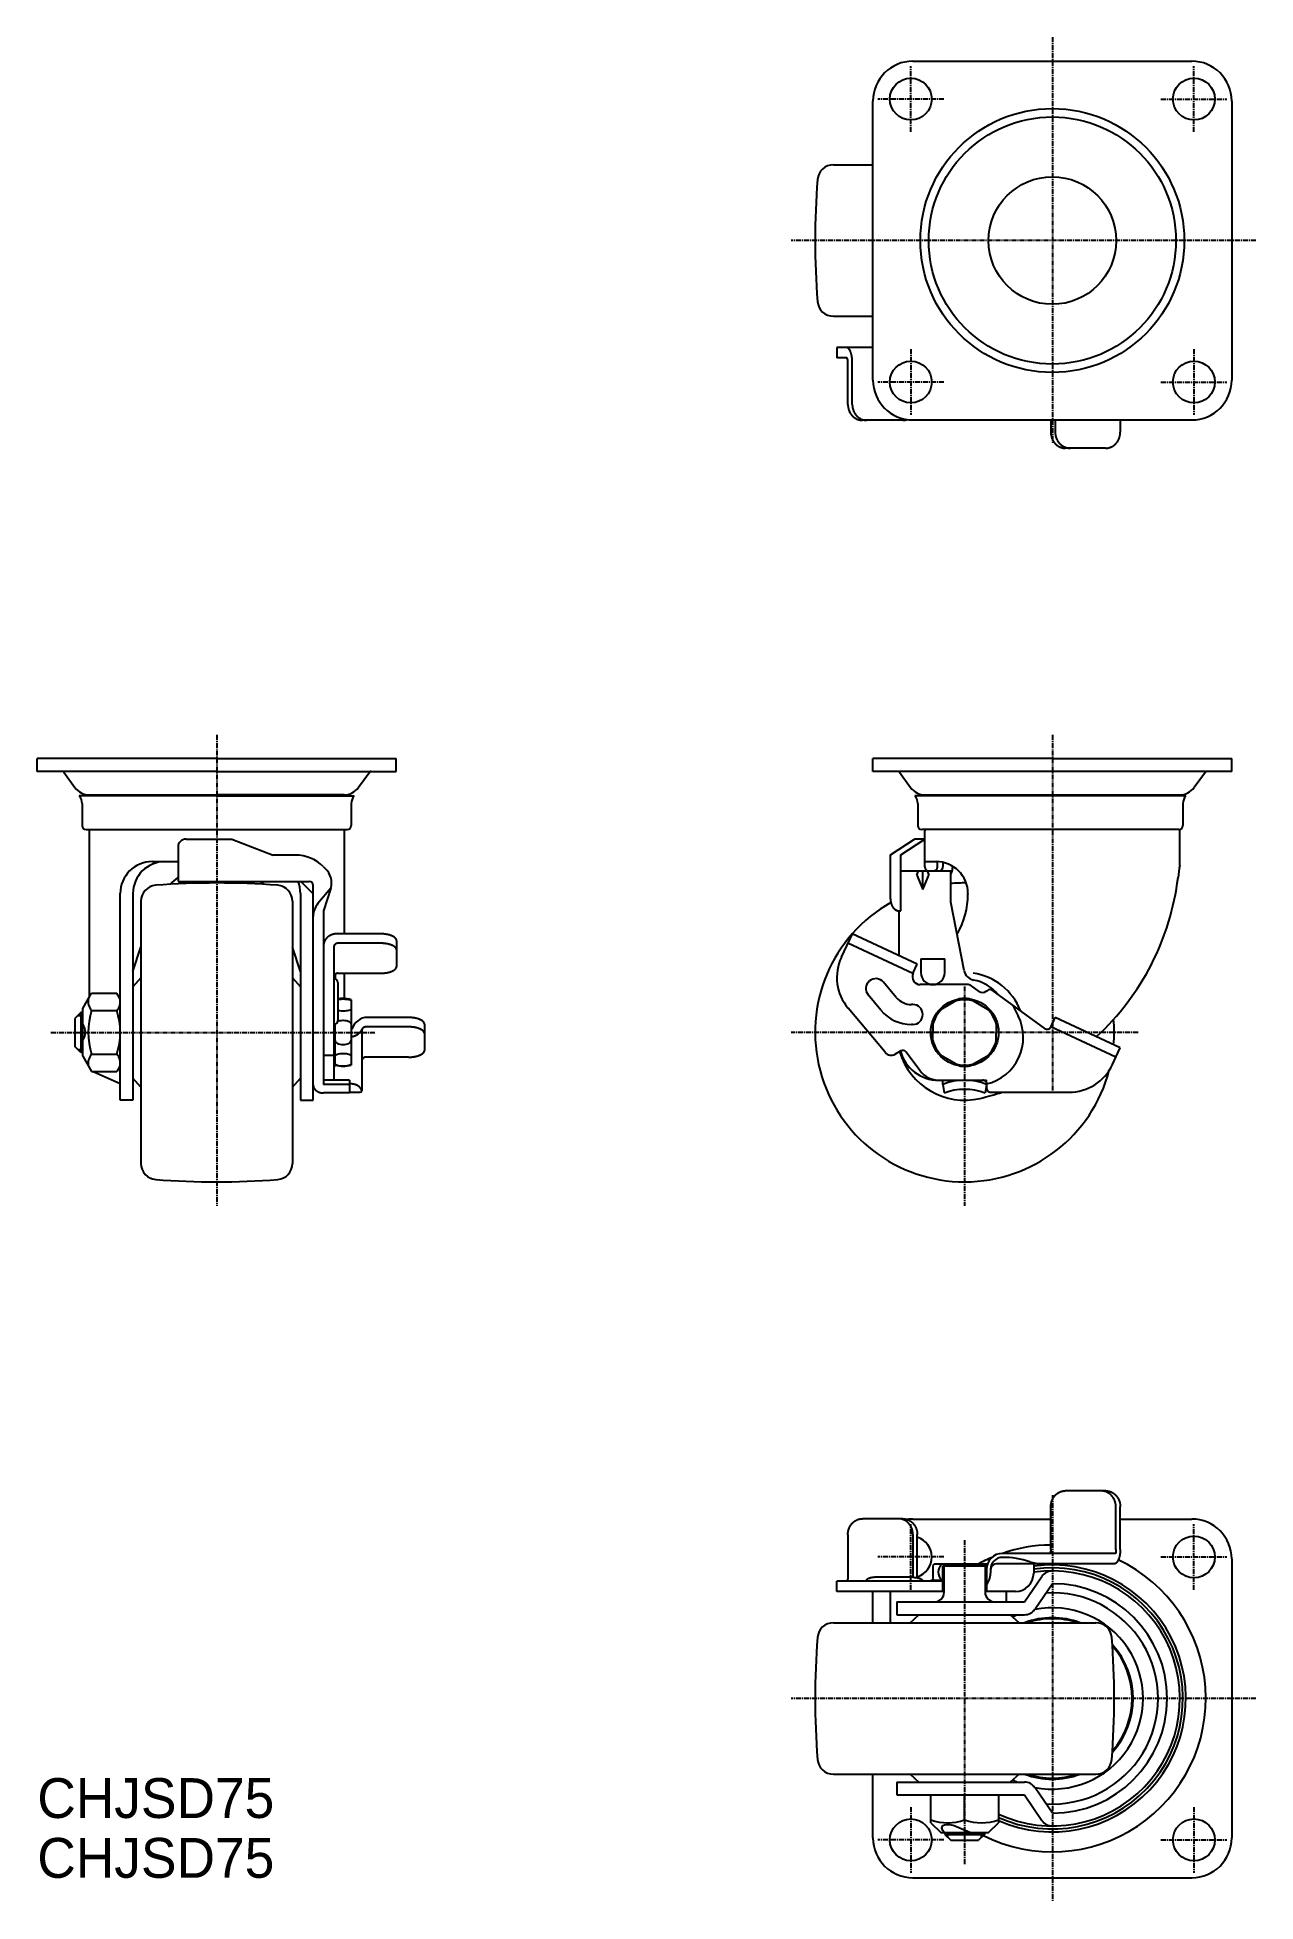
# Model space of a CAD drawing. Extents: x -2982 to -2676, y -545 to -78.
import ezdxf

# ---------------------------------------------------------------- set-up
doc = ezdxf.new("R2010")
doc.units = 0
doc.linetypes.add('CENTER', pattern=[2, 1.25, -0.25, 0.25, -0.25])
doc.layers.get('0').update_dxf_attribs({"linetype": 'CONTINUOUS'})
doc.layers.add('CENTER', color=1, linetype='CENTER')

msp = doc.modelspace()

# ---------------------------------------------------------------- texts
at = {"color": 7, "linetype": 'CONTINUOUS'}
for p in [(-2981.75, -524.38), (-2981.75, -539.38)]:
    msp.add_text('CHJSD75', height=10, dxfattribs=at).set_placement(p)

# ---------------------------------------------------------------- linework, layer by layer
at = {"color": 7, "linetype": 'CONTINUOUS'}
for p, q in [((-2762.15, -83.56), (-2692.15, -83.56)), ((-2772.15, -163.56), (-2772.15, -93.56)), ((-2682.15, -93.56), (-2682.15, -163.56)), ((-2782.07, -109.56), (-2772.15, -109.56)), ((-2782.07, -147.56), (-2772.15, -147.56)), ((-2772.15, -155.36), (-2781.2, -155.36)), ((-2781.2, -155.36), (-2781.2, -157.96)), ((-2778.86, -157.96), (-2781.2, -157.96)), ((-2778.44, -169.66), (-2778.44, -158.96)), ((-2777.34, -169.66), (-2777.34, -158.96)), ((-2764.65, -173.66), (-2774.81, -173.66)), ((-2762.15, -173.56), (-2692.15, -173.56)), ((-2727.53, -173.56), (-2727.53, -176.66)), ((-2726.43, -173.56), (-2726.43, -176.66)), ((-2726.43, -173.56), (-2726.43, -176.66)), ((-2710.12, -173.56), (-2710.12, -176.66)), ((-2713.75, -180.66), (-2723.91, -180.66)), ((-2936.75, -258.56), (-2981.75, -258.56)), ((-2981.75, -261.76), (-2981.75, -258.56)), ((-2936.75, -261.76), (-2981.75, -261.76)), ((-2975.13, -261.92), (-2972.32, -265.8)), ((-2936.75, -258.56), (-2891.75, -258.56)), ((-2936.75, -261.76), (-2891.75, -261.76)), ((-2898.37, -261.92), (-2901.17, -265.8)), ((-2891.75, -261.76), (-2891.75, -258.56)), ((-2727.15, -258.56), (-2772.15, -258.56)), ((-2772.15, -261.76), (-2772.15, -258.56)), ((-2682.15, -261.76), (-2772.15, -261.76)), ((-2765.53, -261.92), (-2762.72, -265.8)), ((-2727.15, -258.56), (-2682.15, -258.56)), ((-2688.77, -261.92), (-2691.57, -265.8)), ((-2682.15, -261.76), (-2682.15, -258.56)), ((-2936.75, -267.86), (-2971.25, -267.86)), ((-2970.5, -269.84), (-2970.5, -275.36)), ((-2968.68, -267.66), (-2936.75, -267.66)), ((-2966.83, -267.66), (-2967.09, -267.86)), ((-2904.82, -267.66), (-2936.75, -267.66)), ((-2936.75, -267.86), (-2902.25, -267.86)), ((-2906.66, -267.66), (-2906.41, -267.86)), ((-2903, -269.86), (-2903, -275.36)), ((-2693.65, -267.86), (-2761.65, -267.86)), ((-2760.9, -269.84), (-2760.9, -275.36)), ((-2759.08, -267.66), (-2695.22, -267.66)), ((-2757.23, -267.66), (-2757.49, -267.86)), ((-2697.06, -267.66), (-2696.81, -267.86)), ((-2694.4, -269.86), (-2694.4, -275.36)), ((-2969.5, -276.36), (-2904, -276.36)), ((-2968.75, -276.4), (-2968.75, -318.51)), ((-2944.45, -278.74), (-2932.95, -278.74)), ((-2932.95, -278.74), (-2922.56, -282.76)), ((-2904.75, -276.4), (-2904.75, -302.53)), ((-2767.75, -282.74), (-2761.75, -278.74)), ((-2765.15, -282.74), (-2759.15, -278.74)), ((-2759.15, -278.74), (-2761.75, -278.74)), ((-2695.4, -276.36), (-2759.9, -276.36)), ((-2759.15, -285.74), (-2759.15, -276.7)), ((-2695.15, -285.4), (-2695.15, -276.4)), ((-2695.15, -285.4), (-2695.15, -276.4)), ((-2952.95, -284.4), (-2946.45, -284.4)), ((-2946.45, -280.74), (-2946.45, -289.36)), ((-2917.02, -282.76), (-2922.56, -282.76)), ((-2767.75, -293.74), (-2767.75, -282.74)), ((-2765.15, -296.74), (-2765.15, -282.74)), ((-2759.15, -284.4), (-2756.31, -284.4)), ((-2755.98, -285.74), (-2755.98, -284.4)), ((-2754.62, -284.58), (-2754.62, -285.74)), ((-2946.45, -289.36), (-2913.55, -289.36)), ((-2912.55, -292.49), (-2915.68, -289.36)), ((-2910.03, -285.61), (-2909.51, -286.12)), ((-2765.15, -286.74), (-2752.65, -286.74)), ((-2761.16, -287.8), (-2760.72, -286.74)), ((-2761.16, -287.8), (-2759.65, -291.4)), ((-2759.65, -291.4), (-2759.65, -286.74)), ((-2759.65, -291.4), (-2758.14, -287.8)), ((-2758.58, -286.74), (-2758.14, -287.8)), ((-2752.65, -294.56), (-2752.65, -286.74)), ((-2752.15, -285.57), (-2752.15, -285.76)), ((-2960.95, -344.26), (-2960.95, -292.4)), ((-2957.75, -292.4), (-2957.75, -344.26)), ((-2955.75, -294.33), (-2955.75, -360.18)), ((-2917.75, -294.33), (-2917.75, -360.18)), ((-2915.75, -292.4), (-2915.75, -344.26)), ((-2912.55, -344.26), (-2912.55, -290.36)), ((-2908.14, -291.1), (-2911.37, -294.94)), ((-2908.14, -291.1), (-2909.95, -296.74)), ((-2749.31, -311.73), (-2752.65, -294.56)), ((-2748.31, -292.4), (-2748.31, -292.54)), ((-2909.95, -296.74), (-2909.95, -340.3)), ((-2765.65, -296.74), (-2765.65, -307.98)), ((-2765.65, -296.74), (-2765.15, -296.74)), ((-2895.65, -302.53), (-2906.65, -302.53)), ((-2777.34, -302.53), (-2780.08, -308.4)), ((-2761.02, -310.13), (-2777.34, -302.53)), ((-2957.75, -311.98), (-2955.75, -305.84)), ((-2915.75, -311.98), (-2917.75, -305.84)), ((-2907.35, -305.79), (-2907.35, -339.26)), ((-2895.65, -304.88), (-2906.35, -304.88)), ((-2891.65, -304.22), (-2891.65, -310.72)), ((-2762.12, -312.49), (-2778.44, -304.88)), ((-2760.15, -308.76), (-2754.15, -308.76)), ((-2760.15, -308.76), (-2760.15, -312.26)), ((-2754.15, -312.26), (-2754.15, -308.76)), ((-2907.05, -312.67), (-2907.05, -313.8)), ((-2906.35, -312.41), (-2895.65, -312.41)), ((-2904.75, -312.41), (-2904.75, -318.76)), ((-2762.12, -312.49), (-2761.02, -310.13)), ((-2970.33, -321.26), (-2968.13, -317.44)), ((-2968.13, -317.44), (-2961.8, -317.44)), ((-2961.04, -318.76), (-2961.8, -317.44)), ((-2955.75, -313.56), (-2957.75, -315.81)), ((-2917.75, -313.56), (-2915.75, -315.81)), ((-2906.35, -314.76), (-2906.35, -324.26)), ((-2770.14, -321.68), (-2773.35, -317.86)), ((-2766.31, -318.47), (-2769.52, -314.65)), ((-2748.29, -315.26), (-2760.27, -315.26)), ((-2745.53, -316.97), (-2747.72, -315.44)), ((-2743.77, -316.94), (-2743.45, -316.7)), ((-2729.05, -326.29), (-2742.26, -316.69)), ((-2970.83, -322.26), (-2972.33, -323.76)), ((-2970.83, -322.26), (-2970.83, -332.26)), ((-2970.33, -322.26), (-2970.83, -322.26)), ((-2970.33, -333.26), (-2970.33, -321.26)), ((-2968.13, -321.77), (-2961.78, -321.77)), ((-2903.05, -319.06), (-2903.05, -335.46)), ((-2769.11, -332.25), (-2778.39, -321.18)), ((-2762.15, -320.26), (-2762.48, -320.26)), ((-2750.49, -318.86), (-2755.75, -321.9)), ((-2747.81, -318.86), (-2742.55, -321.9)), ((-2737.04, -320.48), (-2735.7, -323.14)), ((-2972.33, -323.76), (-2972.33, -330.76)), ((-2907.05, -333.26), (-2907.05, -325.21)), ((-2902.81, -326.48), (-2903.05, -326.48)), ((-2900.35, -326.77), (-2900.35, -341.86)), ((-2888.65, -325.86), (-2899.35, -325.86)), ((-2888.65, -323.5), (-2898.95, -323.5)), ((-2884.65, -325.19), (-2884.65, -331.78)), ((-2762.15, -325.26), (-2762.48, -325.26)), ((-2757.09, -324.22), (-2757.09, -327.26)), ((-2757.09, -330.29), (-2757.09, -327.26)), ((-2741.21, -324.22), (-2741.21, -327.26)), ((-2741.21, -330.29), (-2741.21, -327.26)), ((-2727.55, -325.9), (-2726.43, -323.5)), ((-2711.22, -333.47), (-2727.53, -325.86)), ((-2710.12, -331.11), (-2726.43, -323.5)), ((-2970.83, -332.26), (-2972.33, -330.76)), ((-2765.17, -331.89), (-2766.57, -332.7)), ((-2760.31, -336.87), (-2763.87, -332.15)), ((-2712.09, -335.33), (-2710.12, -331.11)), ((-2970.33, -332.26), (-2970.83, -332.26)), ((-2970.33, -333.26), (-2968.13, -337.07)), ((-2968.13, -332.74), (-2961.78, -332.74)), ((-2961.04, -335.76), (-2961.8, -337.07)), ((-2909.95, -332.97), (-2907.35, -332.97)), ((-2907.35, -335.76), (-2907.05, -335.76)), ((-2907.05, -335.76), (-2907.05, -333.26)), ((-2888.65, -333.47), (-2899.35, -333.47)), ((-2750.49, -335.65), (-2755.75, -332.62)), ((-2747.81, -335.65), (-2742.55, -332.62)), ((-2968.13, -337.07), (-2961.8, -337.07)), ((-2967.74, -337.07), (-2960.95, -340.11)), ((-2955.75, -340.96), (-2957.75, -338.71)), ((-2917.75, -340.96), (-2915.75, -338.71)), ((-2906.45, -339.26), (-2909.95, -339.26)), ((-2903.45, -339.26), (-2909.95, -339.26)), ((-2903.45, -340.3), (-2909.95, -340.3)), ((-2903.45, -339.26), (-2903.45, -342.46)), ((-2902.95, -340.2), (-2903.45, -340.2)), ((-2755.65, -339.26), (-2743.65, -339.26)), ((-2754.65, -340.3), (-2754.65, -339.26)), ((-2754.65, -340.3), (-2754.28, -342.46)), ((-2743.65, -340.3), (-2744.02, -342.46)), ((-2743.65, -340.3), (-2743.65, -339.26)), ((-2743.65, -339.92), (-2743.65, -341.19)), ((-2957.75, -344.26), (-2960.95, -344.26)), ((-2915.75, -344.26), (-2912.55, -344.26)), ((-2903.45, -342.46), (-2909.95, -342.46)), ((-2903.45, -342.26), (-2900.75, -342.26)), ((-2742.65, -342.26), (-2722.96, -342.26)), ((-2713.75, -442.28), (-2723.91, -442.28)), ((-2727.53, -456.98), (-2727.53, -446.28)), ((-2711.22, -456.98), (-2711.22, -446.28)), ((-2711.22, -456.98), (-2711.22, -446.28)), ((-2710.12, -456.98), (-2710.12, -446.28)), ((-2778.44, -453.28), (-2778.44, -463.98)), ((-2764.65, -449.28), (-2774.81, -449.28)), ((-2762.15, -449.38), (-2727.53, -449.38)), ((-2762.12, -453.28), (-2762.12, -463.98)), ((-2761.02, -463.98), (-2761.02, -453.28)), ((-2710.12, -449.38), (-2692.15, -449.38)), ((-2711.28, -457.98), (-2739.65, -457.98)), ((-2757.09, -461.05), (-2757.09, -464.32)), ((-2743.43, -460.68), (-2756.77, -460.68)), ((-2754.65, -461.08), (-2743.65, -461.08)), ((-2754.65, -467.58), (-2754.65, -461.08)), ((-2754.28, -467.68), (-2754.28, -461.08)), ((-2744.02, -461.08), (-2744.02, -467.68)), ((-2743.65, -461.08), (-2743.65, -467.58)), ((-2742.65, -461.98), (-2742.65, -462.98)), ((-2711.64, -460.58), (-2741.15, -460.58)), ((-2731.83, -460.98), (-2731.83, -462.98)), ((-2682.15, -459.38), (-2682.15, -529.38)), ((-2781.2, -467.58), (-2781.2, -464.98)), ((-2754.65, -464.98), (-2781.2, -464.98)), ((-2754.65, -467.58), (-2781.2, -467.58)), ((-2772.15, -475.38), (-2772.15, -467.58)), ((-2762.15, -463.98), (-2771.43, -463.98)), ((-2767.75, -475.38), (-2767.75, -467.58)), ((-2757.65, -464.68), (-2757.65, -464.98)), ((-2757.65, -464.68), (-2754.65, -464.68)), ((-2736.43, -467.58), (-2743.65, -467.58)), ((-2738.65, -470.18), (-2738.65, -467.58)), ((-2734.15, -470.18), (-2729.79, -463.78)), ((-2727.15, -465.58), (-2731.5, -471.98)), ((-2766.15, -470.18), (-2766.15, -473.38)), ((-2766.15, -470.18), (-2734.15, -470.18)), ((-2782.07, -475.38), (-2716.22, -475.38)), ((-2766.15, -473.38), (-2734.15, -473.38)), ((-2762.85, -475.38), (-2760.6, -473.38)), ((-2762.85, -475.38), (-2760.6, -473.38)), ((-2735.45, -475.38), (-2737.7, -473.38)), ((-2735.45, -475.38), (-2737.7, -473.38)), ((-2735.45, -475.38), (-2737.7, -473.38)), ((-2782.07, -513.38), (-2716.22, -513.38)), ((-2772.15, -529.38), (-2772.15, -513.38)), ((-2762.85, -513.38), (-2760.6, -515.38)), ((-2762.85, -513.38), (-2760.6, -515.38)), ((-2735.45, -513.38), (-2737.7, -515.38)), ((-2735.45, -513.38), (-2737.7, -515.38)), ((-2735.45, -513.38), (-2737.7, -515.38)), ((-2766.15, -515.38), (-2766.15, -518.58)), ((-2766.15, -515.38), (-2734.15, -515.38)), ((-2766.15, -518.58), (-2734.15, -518.58)), ((-2757.65, -525.58), (-2757.65, -518.58)), ((-2749.15, -524.83), (-2749.15, -518.58)), ((-2740.65, -518.58), (-2740.65, -525.58)), ((-2734.15, -518.58), (-2729.79, -524.98)), ((-2727.15, -523.18), (-2731.5, -516.78)), ((-2757.65, -525.58), (-2755.15, -527.98)), ((-2755.15, -527.98), (-2743.15, -527.98)), ((-2754.63, -527.48), (-2754.86, -527.05)), ((-2754.3, -527.98), (-2754.63, -527.48)), ((-2754.15, -527.98), (-2754.15, -528.48)), ((-2754.15, -528.48), (-2752.65, -529.98)), ((-2754.15, -528.48), (-2744.15, -528.48)), ((-2747.88, -527.98), (-2751.17, -526.58)), ((-2744.15, -528.48), (-2745.65, -529.98)), ((-2744.15, -527.98), (-2744.15, -528.48)), ((-2743.15, -527.98), (-2740.65, -525.58)), ((-2752.65, -529.98), (-2745.65, -529.98)), ((-2762.15, -539.38), (-2692.15, -539.38))]:
    msp.add_line(p, q, dxfattribs=at)
at = {"color": 3, "linetype": 'CONTINUOUS'}
for p, q in [((-2971.58, -323.01), (-2970.33, -323.01)), ((-2971.58, -331.51), (-2970.33, -331.51)), ((-2753.4, -529.23), (-2753.4, -527.98)), ((-2744.9, -529.23), (-2744.9, -527.98))]:
    msp.add_line(p, q, dxfattribs=at)
at = {"color": 7, "linetype": 'CONTINUOUS'}
for points in [[(-2906.35, -318.98, -0.028148), (-2905.87, -318.91, -0.025435), (-2905.05, -318.86, -0.025435), (-2904.22, -318.91, -0.034987), (-2903.63, -319.01, -0.0739), (-2903.13, -319.21, -0.264449), (-2903.05, -319.36)], [(-2903.05, -321.4, -0.264449), (-2903.13, -321.55, -0.0739), (-2903.63, -321.75, -0.034987), (-2904.22, -321.86, -0.025435), (-2905.05, -321.9, -0.025435), (-2905.87, -321.86, -0.028148), (-2906.35, -321.78, -0.028148)], [(-2906.37, -324.47, -0.054071), (-2905.86, -324.3, -0.050387), (-2905.05, -324.22, -0.050387), (-2904.24, -324.3, -0.064221), (-2903.63, -324.51, -0.103862), (-2903.17, -324.88, -0.176531), (-2903.05, -325.21)], [(-2907.05, -329.31, 0.176531), (-2906.93, -329.64, 0.103862), (-2906.46, -330, 0.064221), (-2905.86, -330.21, 0.050387), (-2905.05, -330.29, 0.050387), (-2904.24, -330.21, 0.064221), (-2903.63, -330, 0.103862), (-2903.17, -329.64, 0.176531), (-2903.05, -329.31, 0.176531)], [(-2903.05, -333.11, 0.264449), (-2903.13, -332.97, 0.0739), (-2903.63, -332.76, 0.034987), (-2904.22, -332.66, 0.025435), (-2905.05, -332.62, 0.025435), (-2905.87, -332.66, 0.034987), (-2906.46, -332.76, 0.0739), (-2906.97, -332.97, 0.264449), (-2907.05, -333.11, 0.264449)], [(-2907.05, -335.16, 0.264449), (-2906.97, -335.3, 0.0739), (-2906.46, -335.51, 0.034987), (-2905.87, -335.61, 0.025435), (-2905.05, -335.65, 0.025435), (-2904.22, -335.61, 0.034987), (-2903.63, -335.51, 0.0739), (-2903.13, -335.3, 0.264449), (-2903.05, -335.16, 0.264449)]]:
    msp.add_lwpolyline(points, format="xyb", dxfattribs=at)
for points in [[(-2777.34, -158.96, 0), (-2777.34, -158.91, 0), (-2777.34, -158.87, 0), (-2777.34, -158.83, 0), (-2777.34, -158.78, 0), (-2777.34, -158.74, 0), (-2777.34, -158.69, 0), (-2777.34, -158.65, 0), (-2777.34, -158.61, 0), (-2777.35, -158.56, 0), (-2777.35, -158.52, 0), (-2777.35, -158.47, 0), (-2777.35, -158.43, 0), (-2777.36, -158.39, 0), (-2777.36, -158.34, 0), (-2777.36, -158.3, 0), (-2777.37, -158.26, 0), (-2777.37, -158.21, 0), (-2777.37, -158.17, 0), (-2777.38, -158.13, 0), (-2777.38, -158.08, 0), (-2777.39, -158.04, 0), (-2777.39, -158, 0), (-2777.4, -157.96, 0), (-2777.4, -157.91, 0), (-2777.41, -157.87, 0), (-2777.41, -157.83, 0), (-2777.42, -157.79, 0), (-2777.43, -157.75, 0), (-2777.43, -157.71, 0), (-2777.44, -157.66, 0), (-2777.45, -157.62, 0), (-2777.45, -157.58, 0), (-2777.46, -157.54, 0), (-2777.47, -157.5, 0), (-2777.48, -157.46, 0), (-2777.48, -157.42, 0), (-2777.49, -157.38, 0), (-2777.5, -157.34, 0), (-2777.51, -157.3, 0), (-2777.52, -157.26, 0), (-2777.53, -157.22, 0), (-2777.53, -157.19, 0), (-2777.54, -157.15, 0), (-2777.55, -157.11, 0), (-2777.56, -157.07, 0), (-2777.57, -157.03, 0), (-2777.58, -157, 0), (-2777.59, -156.96, 0), (-2777.6, -156.92, 0), (-2777.61, -156.89, 0), (-2777.63, -156.85, 0), (-2777.64, -156.81, 0), (-2777.65, -156.78, 0), (-2777.66, -156.74, 0), (-2777.67, -156.71, 0), (-2777.68, -156.68, 0), (-2777.69, -156.64, 0), (-2777.71, -156.61, 0), (-2777.72, -156.57, 0), (-2777.73, -156.54, 0), (-2777.74, -156.51, 0), (-2777.76, -156.48, 0), (-2777.77, -156.44, 0), (-2777.78, -156.41, 0), (-2777.8, -156.38, 0), (-2777.81, -156.35, 0), (-2777.82, -156.32, 0), (-2777.84, -156.29, 0), (-2777.85, -156.26, 0), (-2777.86, -156.23, 0), (-2777.88, -156.21, 0), (-2777.89, -156.18, 0), (-2777.91, -156.15, 0), (-2777.92, -156.12, 0), (-2777.94, -156.09, 0), (-2777.95, -156.07, 0), (-2777.97, -156.04, 0), (-2777.98, -156.02, 0), (-2778, -155.99, 0), (-2778.01, -155.97, 0), (-2778.03, -155.94, 0), (-2778.04, -155.92, 0), (-2778.06, -155.89, 0), (-2778.08, -155.87, 0), (-2778.09, -155.85, 0), (-2778.11, -155.83, 0), (-2778.13, -155.81, 0), (-2778.14, -155.78, 0), (-2778.16, -155.76, 0), (-2778.17, -155.74, 0), (-2778.19, -155.72, 0), (-2778.21, -155.71, 0), (-2778.23, -155.69, 0), (-2778.24, -155.67, 0), (-2778.26, -155.65, 0), (-2778.28, -155.63, 0), (-2778.29, -155.62, 0), (-2778.31, -155.6, 0), (-2778.33, -155.59, 0), (-2778.35, -155.57, 0), (-2778.36, -155.56, 0), (-2778.38, -155.54, 0), (-2778.4, -155.53, 0), (-2778.42, -155.51, 0), (-2778.43, -155.5, 0), (-2778.45, -155.49, 0), (-2778.47, -155.48, 0), (-2778.49, -155.47, 0), (-2778.51, -155.46, 0), (-2778.53, -155.45, 0), (-2778.54, -155.44, 0), (-2778.56, -155.43, 0), (-2778.58, -155.42, 0), (-2778.6, -155.41, 0), (-2778.62, -155.41, 0), (-2778.64, -155.4, 0), (-2778.65, -155.39, 0), (-2778.67, -155.39, 0), (-2778.69, -155.38, 0), (-2778.71, -155.38, 0), (-2778.73, -155.37, 0), (-2778.75, -155.37, 0), (-2778.77, -155.37, 0), (-2778.78, -155.36, 0), (-2778.8, -155.36, 0), (-2778.82, -155.36, 0), (-2778.84, -155.36, 0), (-2778.86, -155.36, 0)], [(-2778.44, -158.96, 0), (-2778.44, -158.95, 0), (-2778.44, -158.94, 0), (-2778.44, -158.92, 0), (-2778.44, -158.91, 0), (-2778.44, -158.9, 0), (-2778.44, -158.89, 0), (-2778.44, -158.87, 0), (-2778.44, -158.86, 0), (-2778.44, -158.85, 0), (-2778.44, -158.84, 0), (-2778.44, -158.82, 0), (-2778.44, -158.81, 0), (-2778.44, -158.8, 0), (-2778.44, -158.79, 0), (-2778.44, -158.78, 0), (-2778.44, -158.76, 0), (-2778.45, -158.75, 0), (-2778.45, -158.74, 0), (-2778.45, -158.73, 0), (-2778.45, -158.72, 0), (-2778.45, -158.7, 0), (-2778.45, -158.69, 0), (-2778.45, -158.68, 0), (-2778.45, -158.67, 0), (-2778.46, -158.66, 0), (-2778.46, -158.65, 0), (-2778.46, -158.63, 0), (-2778.46, -158.62, 0), (-2778.46, -158.61, 0), (-2778.46, -158.6, 0), (-2778.47, -158.59, 0), (-2778.47, -158.58, 0), (-2778.47, -158.56, 0), (-2778.47, -158.55, 0), (-2778.47, -158.54, 0), (-2778.48, -158.53, 0), (-2778.48, -158.52, 0), (-2778.48, -158.51, 0), (-2778.48, -158.5, 0), (-2778.49, -158.49, 0), (-2778.49, -158.48, 0), (-2778.49, -158.47, 0), (-2778.49, -158.46, 0), (-2778.5, -158.44, 0), (-2778.5, -158.44, 0), (-2778.5, -158.42, 0), (-2778.5, -158.41, 0), (-2778.51, -158.4, 0), (-2778.51, -158.39, 0), (-2778.51, -158.38, 0), (-2778.52, -158.37, 0), (-2778.52, -158.36, 0), (-2778.52, -158.35, 0), (-2778.53, -158.34, 0), (-2778.53, -158.33, 0), (-2778.53, -158.32, 0), (-2778.54, -158.31, 0), (-2778.54, -158.31, 0), (-2778.54, -158.3, 0), (-2778.55, -158.29, 0), (-2778.55, -158.28, 0), (-2778.55, -158.27, 0), (-2778.56, -158.26, 0), (-2778.56, -158.25, 0), (-2778.56, -158.24, 0), (-2778.57, -158.24, 0), (-2778.57, -158.23, 0), (-2778.57, -158.22, 0), (-2778.58, -158.21, 0), (-2778.58, -158.2, 0), (-2778.59, -158.19, 0), (-2778.59, -158.19, 0), (-2778.59, -158.18, 0), (-2778.6, -158.17, 0), (-2778.6, -158.16, 0), (-2778.61, -158.16, 0), (-2778.61, -158.15, 0), (-2778.62, -158.14, 0), (-2778.62, -158.13, 0), (-2778.62, -158.13, 0), (-2778.63, -158.12, 0), (-2778.63, -158.11, 0), (-2778.64, -158.11, 0), (-2778.64, -158.1, 0), (-2778.65, -158.09, 0), (-2778.65, -158.09, 0), (-2778.65, -158.08, 0), (-2778.66, -158.08, 0), (-2778.66, -158.07, 0), (-2778.67, -158.07, 0), (-2778.67, -158.06, 0), (-2778.68, -158.06, 0), (-2778.68, -158.05, 0), (-2778.69, -158.04, 0), (-2778.69, -158.04, 0), (-2778.7, -158.03, 0), (-2778.7, -158.03, 0), (-2778.71, -158.03, 0), (-2778.71, -158.02, 0), (-2778.72, -158.02, 0), (-2778.72, -158.01, 0), (-2778.73, -158.01, 0), (-2778.73, -158.01, 0), (-2778.74, -158, 0), (-2778.74, -158, 0), (-2778.75, -158, 0), (-2778.75, -157.99, 0), (-2778.76, -157.99, 0), (-2778.76, -157.99, 0), (-2778.77, -157.98, 0), (-2778.77, -157.98, 0), (-2778.78, -157.98, 0), (-2778.78, -157.98, 0), (-2778.79, -157.97, 0), (-2778.79, -157.97, 0), (-2778.8, -157.97, 0), (-2778.8, -157.97, 0), (-2778.81, -157.97, 0), (-2778.81, -157.97, 0), (-2778.82, -157.96, 0), (-2778.82, -157.96, 0), (-2778.83, -157.96, 0), (-2778.83, -157.96, 0), (-2778.84, -157.96, 0), (-2778.84, -157.96, 0), (-2778.85, -157.96, 0), (-2778.85, -157.96, 0), (-2778.86, -157.96, 0)], [(-2778.44, -169.66, 0), (-2778.44, -169.71, 0), (-2778.43, -169.76, 0), (-2778.43, -169.81, 0), (-2778.43, -169.85, 0), (-2778.43, -169.9, 0), (-2778.43, -169.95, 0), (-2778.42, -170, 0), (-2778.42, -170.05, 0), (-2778.41, -170.1, 0), (-2778.41, -170.15, 0), (-2778.4, -170.2, 0), (-2778.4, -170.25, 0), (-2778.39, -170.29, 0), (-2778.38, -170.34, 0), (-2778.37, -170.39, 0), (-2778.37, -170.44, 0), (-2778.36, -170.49, 0), (-2778.35, -170.54, 0), (-2778.34, -170.58, 0), (-2778.33, -170.63, 0), (-2778.32, -170.68, 0), (-2778.3, -170.73, 0), (-2778.29, -170.77, 0), (-2778.28, -170.82, 0), (-2778.27, -170.87, 0), (-2778.25, -170.91, 0), (-2778.24, -170.96, 0), (-2778.22, -171.01, 0), (-2778.21, -171.05, 0), (-2778.19, -171.1, 0), (-2778.18, -171.14, 0), (-2778.16, -171.19, 0), (-2778.14, -171.24, 0), (-2778.13, -171.28, 0), (-2778.11, -171.32, 0), (-2778.09, -171.37, 0), (-2778.07, -171.41, 0), (-2778.05, -171.46, 0), (-2778.03, -171.5, 0), (-2778.01, -171.54, 0), (-2777.99, -171.59, 0), (-2777.97, -171.63, 0), (-2777.94, -171.67, 0), (-2777.92, -171.72, 0), (-2777.9, -171.76, 0), (-2777.87, -171.8, 0), (-2777.85, -171.84, 0), (-2777.83, -171.88, 0), (-2777.8, -171.92, 0), (-2777.77, -171.96, 0), (-2777.75, -172, 0), (-2777.72, -172.04, 0), (-2777.7, -172.08, 0), (-2777.67, -172.12, 0), (-2777.64, -172.16, 0), (-2777.61, -172.2, 0), (-2777.58, -172.23, 0), (-2777.56, -172.27, 0), (-2777.53, -172.31, 0), (-2777.5, -172.34, 0), (-2777.47, -172.38, 0), (-2777.44, -172.42, 0), (-2777.41, -172.45, 0), (-2777.37, -172.49, 0), (-2777.34, -172.52, 0), (-2777.31, -172.56, 0), (-2777.28, -172.59, 0), (-2777.25, -172.62, 0), (-2777.21, -172.66, 0), (-2777.18, -172.69, 0), (-2777.14, -172.72, 0), (-2777.11, -172.75, 0), (-2777.08, -172.78, 0), (-2777.04, -172.81, 0), (-2777.01, -172.84, 0), (-2776.97, -172.87, 0), (-2776.93, -172.9, 0), (-2776.9, -172.93, 0), (-2776.86, -172.96, 0), (-2776.82, -172.99, 0), (-2776.79, -173.01, 0), (-2776.75, -173.04, 0), (-2776.71, -173.06, 0), (-2776.67, -173.09, 0), (-2776.64, -173.12, 0), (-2776.6, -173.14, 0), (-2776.56, -173.16, 0), (-2776.52, -173.19, 0), (-2776.48, -173.21, 0), (-2776.44, -173.23, 0), (-2776.4, -173.25, 0), (-2776.36, -173.28, 0), (-2776.32, -173.3, 0), (-2776.28, -173.32, 0), (-2776.24, -173.34, 0), (-2776.2, -173.35, 0), (-2776.16, -173.37, 0), (-2776.12, -173.39, 0), (-2776.07, -173.41, 0), (-2776.03, -173.43, 0), (-2775.99, -173.44, 0), (-2775.95, -173.46, 0), (-2775.91, -173.47, 0), (-2775.86, -173.49, 0), (-2775.82, -173.5, 0), (-2775.78, -173.51, 0), (-2775.73, -173.53, 0), (-2775.69, -173.54, 0), (-2775.65, -173.55, 0), (-2775.61, -173.56, 0), (-2775.56, -173.57, 0), (-2775.52, -173.58, 0), (-2775.47, -173.59, 0), (-2775.43, -173.6, 0), (-2775.39, -173.61, 0), (-2775.34, -173.62, 0), (-2775.3, -173.62, 0), (-2775.25, -173.63, 0), (-2775.21, -173.63, 0), (-2775.17, -173.64, 0), (-2775.12, -173.64, 0), (-2775.08, -173.65, 0), (-2775.03, -173.65, 0), (-2774.99, -173.65, 0), (-2774.94, -173.66, 0), (-2774.9, -173.66, 0), (-2774.86, -173.66, 0), (-2774.81, -173.66, 0)], [(-2777.34, -169.66, 0), (-2777.34, -169.71, 0), (-2777.34, -169.76, 0), (-2777.33, -169.81, 0), (-2777.33, -169.85, 0), (-2777.33, -169.9, 0), (-2777.33, -169.95, 0), (-2777.32, -170, 0), (-2777.32, -170.05, 0), (-2777.32, -170.1, 0), (-2777.31, -170.15, 0), (-2777.3, -170.2, 0), (-2777.3, -170.25, 0), (-2777.29, -170.29, 0), (-2777.28, -170.34, 0), (-2777.28, -170.39, 0), (-2777.27, -170.44, 0), (-2777.26, -170.49, 0), (-2777.25, -170.54, 0), (-2777.24, -170.58, 0), (-2777.23, -170.63, 0), (-2777.22, -170.68, 0), (-2777.21, -170.73, 0), (-2777.19, -170.77, 0), (-2777.18, -170.82, 0), (-2777.17, -170.87, 0), (-2777.15, -170.91, 0), (-2777.14, -170.96, 0), (-2777.13, -171.01, 0), (-2777.11, -171.05, 0), (-2777.09, -171.1, 0), (-2777.08, -171.14, 0), (-2777.06, -171.19, 0), (-2777.04, -171.24, 0), (-2777.03, -171.28, 0), (-2777.01, -171.32, 0), (-2776.99, -171.37, 0), (-2776.97, -171.41, 0), (-2776.95, -171.46, 0), (-2776.93, -171.5, 0), (-2776.91, -171.54, 0), (-2776.89, -171.59, 0), (-2776.87, -171.63, 0), (-2776.84, -171.67, 0), (-2776.82, -171.72, 0), (-2776.8, -171.76, 0), (-2776.77, -171.8, 0), (-2776.75, -171.84, 0), (-2776.73, -171.88, 0), (-2776.7, -171.92, 0), (-2776.68, -171.96, 0), (-2776.65, -172, 0), (-2776.62, -172.04, 0), (-2776.6, -172.08, 0), (-2776.57, -172.12, 0), (-2776.54, -172.16, 0), (-2776.51, -172.2, 0), (-2776.49, -172.23, 0), (-2776.46, -172.27, 0), (-2776.43, -172.31, 0), (-2776.4, -172.34, 0), (-2776.37, -172.38, 0), (-2776.34, -172.42, 0), (-2776.31, -172.45, 0), (-2776.28, -172.49, 0), (-2776.24, -172.52, 0), (-2776.21, -172.56, 0), (-2776.18, -172.59, 0), (-2776.15, -172.62, 0), (-2776.11, -172.66, 0), (-2776.08, -172.69, 0), (-2776.05, -172.72, 0), (-2776.01, -172.75, 0), (-2775.98, -172.78, 0), (-2775.94, -172.81, 0), (-2775.91, -172.84, 0), (-2775.87, -172.87, 0), (-2775.84, -172.9, 0), (-2775.8, -172.93, 0), (-2775.76, -172.96, 0), (-2775.73, -172.99, 0), (-2775.69, -173.01, 0), (-2775.65, -173.04, 0), (-2775.61, -173.06, 0), (-2775.58, -173.09, 0), (-2775.54, -173.12, 0), (-2775.5, -173.14, 0), (-2775.46, -173.16, 0), (-2775.42, -173.19, 0), (-2775.38, -173.21, 0), (-2775.34, -173.23, 0), (-2775.3, -173.25, 0), (-2775.26, -173.28, 0), (-2775.22, -173.3, 0), (-2775.18, -173.32, 0), (-2775.14, -173.34, 0), (-2775.1, -173.35, 0), (-2775.06, -173.37, 0), (-2775.02, -173.39, 0), (-2774.98, -173.41, 0), (-2774.93, -173.43, 0), (-2774.89, -173.44, 0), (-2774.85, -173.46, 0), (-2774.81, -173.47, 0), (-2774.76, -173.49, 0), (-2774.72, -173.5, 0), (-2774.68, -173.51, 0), (-2774.64, -173.53, 0), (-2774.59, -173.54, 0), (-2774.55, -173.55, 0), (-2774.51, -173.56, 0), (-2774.46, -173.57, 0), (-2774.42, -173.58, 0), (-2774.38, -173.59, 0), (-2774.33, -173.6, 0), (-2774.29, -173.61, 0), (-2774.24, -173.62, 0), (-2774.2, -173.62, 0), (-2774.16, -173.63, 0), (-2774.11, -173.63, 0), (-2774.07, -173.64, 0), (-2774.02, -173.64, 0), (-2773.98, -173.65, 0), (-2773.93, -173.65, 0), (-2773.89, -173.65, 0), (-2773.85, -173.66, 0), (-2773.8, -173.66, 0), (-2773.76, -173.66, 0), (-2773.71, -173.66, 0)], [(-2764.65, -173.66, 0), (-2764.64, -173.66, 0), (-2764.63, -173.66, 0), (-2764.62, -173.66, 0), (-2764.61, -173.66, 0), (-2764.6, -173.66, 0), (-2764.6, -173.66, 0), (-2764.59, -173.66, 0), (-2764.58, -173.66, 0), (-2764.57, -173.66, 0), (-2764.56, -173.66, 0), (-2764.55, -173.66, 0), (-2764.54, -173.66, 0), (-2764.53, -173.66, 0), (-2764.52, -173.66, 0), (-2764.52, -173.66, 0), (-2764.51, -173.66, 0), (-2764.5, -173.66, 0), (-2764.49, -173.66, 0), (-2764.48, -173.66, 0), (-2764.47, -173.65, 0), (-2764.46, -173.65, 0), (-2764.45, -173.65, 0), (-2764.44, -173.65, 0), (-2764.44, -173.65, 0), (-2764.43, -173.65, 0), (-2764.42, -173.65, 0), (-2764.41, -173.65, 0), (-2764.4, -173.65, 0), (-2764.39, -173.65, 0), (-2764.38, -173.65, 0), (-2764.37, -173.65, 0), (-2764.36, -173.65, 0), (-2764.36, -173.65, 0), (-2764.35, -173.65, 0), (-2764.34, -173.64, 0), (-2764.33, -173.64, 0), (-2764.32, -173.64, 0), (-2764.31, -173.64, 0), (-2764.3, -173.64, 0), (-2764.29, -173.64, 0), (-2764.28, -173.64, 0), (-2764.28, -173.64, 0), (-2764.27, -173.64, 0), (-2764.26, -173.64, 0), (-2764.25, -173.63, 0), (-2764.24, -173.63, 0), (-2764.23, -173.63, 0), (-2764.22, -173.63, 0), (-2764.21, -173.63, 0), (-2764.21, -173.63, 0), (-2764.2, -173.63, 0), (-2764.19, -173.63, 0), (-2764.18, -173.62, 0), (-2764.17, -173.62, 0), (-2764.16, -173.62, 0), (-2764.15, -173.62, 0), (-2764.14, -173.62, 0), (-2764.13, -173.62, 0), (-2764.13, -173.62, 0), (-2764.12, -173.62, 0), (-2764.11, -173.61, 0), (-2764.1, -173.61, 0), (-2764.09, -173.61, 0), (-2764.08, -173.61, 0), (-2764.07, -173.61, 0), (-2764.06, -173.61, 0), (-2764.06, -173.6, 0), (-2764.05, -173.6, 0), (-2764.04, -173.6, 0), (-2764.03, -173.6, 0), (-2764.02, -173.6, 0), (-2764.01, -173.6, 0), (-2764, -173.59, 0), (-2763.99, -173.59, 0), (-2763.99, -173.59, 0), (-2763.98, -173.59, 0), (-2763.97, -173.59, 0), (-2763.96, -173.59, 0), (-2763.95, -173.58, 0), (-2763.94, -173.58, 0), (-2763.93, -173.58, 0), (-2763.92, -173.58, 0), (-2763.92, -173.58, 0), (-2763.91, -173.57, 0), (-2763.9, -173.57, 0), (-2763.89, -173.57, 0), (-2763.88, -173.57, 0), (-2763.87, -173.57, 0), (-2763.86, -173.56, 0), (-2763.85, -173.56, 0), (-2763.85, -173.56, 0), (-2763.84, -173.56, 0), (-2763.83, -173.56, 0), (-2763.82, -173.55, 0), (-2763.81, -173.55, 0), (-2763.8, -173.55, 0), (-2763.79, -173.55, 0), (-2763.79, -173.54, 0), (-2763.78, -173.54, 0), (-2763.77, -173.54, 0), (-2763.76, -173.54, 0), (-2763.75, -173.53, 0), (-2763.74, -173.53, 0), (-2763.73, -173.53, 0), (-2763.72, -173.53, 0), (-2763.72, -173.53, 0), (-2763.71, -173.52, 0), (-2763.7, -173.52, 0), (-2763.69, -173.52, 0), (-2763.68, -173.51, 0), (-2763.67, -173.51, 0), (-2763.66, -173.51, 0), (-2763.66, -173.51, 0), (-2763.65, -173.5, 0), (-2763.64, -173.5, 0), (-2763.63, -173.5, 0), (-2763.62, -173.5, 0), (-2763.61, -173.49, 0), (-2763.61, -173.49, 0), (-2763.6, -173.49, 0), (-2763.59, -173.48, 0), (-2763.58, -173.48, 0), (-2763.57, -173.48, 0), (-2763.56, -173.47, 0), (-2763.55, -173.47, 0), (-2763.55, -173.47, 0), (-2763.54, -173.47, 0), (-2763.53, -173.46, 0)], [(-2727.53, -176.66, 0), (-2727.53, -176.71, 0), (-2727.53, -176.76, 0), (-2727.53, -176.81, 0), (-2727.53, -176.85, 0), (-2727.53, -176.9, 0), (-2727.52, -176.95, 0), (-2727.52, -177, 0), (-2727.52, -177.05, 0), (-2727.51, -177.1, 0), (-2727.51, -177.15, 0), (-2727.5, -177.2, 0), (-2727.49, -177.25, 0), (-2727.49, -177.29, 0), (-2727.48, -177.34, 0), (-2727.47, -177.39, 0), (-2727.46, -177.44, 0), (-2727.45, -177.49, 0), (-2727.44, -177.54, 0), (-2727.43, -177.58, 0), (-2727.42, -177.63, 0), (-2727.41, -177.68, 0), (-2727.4, -177.73, 0), (-2727.39, -177.77, 0), (-2727.38, -177.82, 0), (-2727.36, -177.87, 0), (-2727.35, -177.91, 0), (-2727.34, -177.96, 0), (-2727.32, -178.01, 0), (-2727.31, -178.05, 0), (-2727.29, -178.1, 0), (-2727.27, -178.14, 0), (-2727.26, -178.19, 0), (-2727.24, -178.24, 0), (-2727.22, -178.28, 0), (-2727.2, -178.32, 0), (-2727.18, -178.37, 0), (-2727.17, -178.41, 0), (-2727.15, -178.46, 0), (-2727.13, -178.5, 0), (-2727.1, -178.54, 0), (-2727.08, -178.59, 0), (-2727.06, -178.63, 0), (-2727.04, -178.67, 0), (-2727.02, -178.72, 0), (-2726.99, -178.76, 0), (-2726.97, -178.8, 0), (-2726.95, -178.84, 0), (-2726.92, -178.88, 0), (-2726.9, -178.92, 0), (-2726.87, -178.96, 0), (-2726.85, -179, 0), (-2726.82, -179.04, 0), (-2726.79, -179.08, 0), (-2726.77, -179.12, 0), (-2726.74, -179.16, 0), (-2726.71, -179.2, 0), (-2726.68, -179.23, 0), (-2726.65, -179.27, 0), (-2726.62, -179.31, 0), (-2726.59, -179.34, 0), (-2726.56, -179.38, 0), (-2726.53, -179.42, 0), (-2726.5, -179.45, 0), (-2726.47, -179.49, 0), (-2726.44, -179.52, 0), (-2726.41, -179.56, 0), (-2726.37, -179.59, 0), (-2726.34, -179.62, 0), (-2726.31, -179.66, 0), (-2726.28, -179.69, 0), (-2726.24, -179.72, 0), (-2726.21, -179.75, 0), (-2726.17, -179.78, 0), (-2726.14, -179.81, 0), (-2726.1, -179.84, 0), (-2726.07, -179.87, 0), (-2726.03, -179.9, 0), (-2725.99, -179.93, 0), (-2725.96, -179.96, 0), (-2725.92, -179.99, 0), (-2725.88, -180.01, 0), (-2725.85, -180.04, 0), (-2725.81, -180.06, 0), (-2725.77, -180.09, 0), (-2725.73, -180.12, 0), (-2725.69, -180.14, 0), (-2725.66, -180.16, 0), (-2725.62, -180.19, 0), (-2725.58, -180.21, 0), (-2725.54, -180.23, 0), (-2725.5, -180.25, 0), (-2725.46, -180.28, 0), (-2725.42, -180.3, 0), (-2725.38, -180.32, 0), (-2725.34, -180.34, 0), (-2725.29, -180.35, 0), (-2725.25, -180.37, 0), (-2725.21, -180.39, 0), (-2725.17, -180.41, 0), (-2725.13, -180.43, 0), (-2725.09, -180.44, 0), (-2725.04, -180.46, 0), (-2725, -180.47, 0), (-2724.96, -180.49, 0), (-2724.92, -180.5, 0), (-2724.87, -180.51, 0), (-2724.83, -180.53, 0), (-2724.79, -180.54, 0), (-2724.75, -180.55, 0), (-2724.7, -180.56, 0), (-2724.66, -180.57, 0), (-2724.61, -180.58, 0), (-2724.57, -180.59, 0), (-2724.53, -180.6, 0), (-2724.48, -180.61, 0), (-2724.44, -180.62, 0), (-2724.4, -180.62, 0), (-2724.35, -180.63, 0), (-2724.31, -180.63, 0), (-2724.26, -180.64, 0), (-2724.22, -180.64, 0), (-2724.17, -180.65, 0), (-2724.13, -180.65, 0), (-2724.09, -180.65, 0), (-2724.04, -180.66, 0), (-2724, -180.66, 0), (-2723.95, -180.66, 0), (-2723.91, -180.66, 0)], [(-2726.43, -176.66, 0), (-2726.43, -176.71, 0), (-2726.43, -176.76, 0), (-2726.43, -176.81, 0), (-2726.43, -176.85, 0), (-2726.43, -176.9, 0), (-2726.42, -176.95, 0), (-2726.42, -177, 0), (-2726.42, -177.05, 0), (-2726.41, -177.1, 0), (-2726.41, -177.15, 0), (-2726.4, -177.2, 0), (-2726.39, -177.25, 0), (-2726.39, -177.29, 0), (-2726.38, -177.34, 0), (-2726.37, -177.39, 0), (-2726.36, -177.44, 0), (-2726.35, -177.49, 0), (-2726.34, -177.54, 0), (-2726.33, -177.58, 0), (-2726.32, -177.63, 0), (-2726.31, -177.68, 0), (-2726.3, -177.73, 0), (-2726.28, -177.77, 0), (-2726.27, -177.82, 0), (-2726.26, -177.87, 0), (-2726.24, -177.91, 0), (-2726.23, -177.96, 0), (-2726.21, -178.01, 0), (-2726.2, -178.05, 0), (-2726.18, -178.1, 0), (-2726.16, -178.14, 0), (-2726.15, -178.19, 0), (-2726.13, -178.24, 0), (-2726.11, -178.28, 0), (-2726.09, -178.32, 0), (-2726.07, -178.37, 0), (-2726.05, -178.41, 0), (-2726.03, -178.46, 0), (-2726.01, -178.5, 0), (-2725.99, -178.54, 0), (-2725.97, -178.59, 0), (-2725.94, -178.63, 0), (-2725.92, -178.67, 0), (-2725.9, -178.72, 0), (-2725.87, -178.76, 0), (-2725.85, -178.8, 0), (-2725.82, -178.84, 0), (-2725.8, -178.88, 0), (-2725.77, -178.92, 0), (-2725.75, -178.96, 0), (-2725.72, -179, 0), (-2725.69, -179.04, 0), (-2725.67, -179.08, 0), (-2725.64, -179.12, 0), (-2725.61, -179.16, 0), (-2725.58, -179.2, 0), (-2725.55, -179.23, 0), (-2725.52, -179.27, 0), (-2725.49, -179.31, 0), (-2725.46, -179.34, 0), (-2725.43, -179.38, 0), (-2725.4, -179.42, 0), (-2725.36, -179.45, 0), (-2725.33, -179.49, 0), (-2725.3, -179.52, 0), (-2725.27, -179.56, 0), (-2725.23, -179.59, 0), (-2725.2, -179.62, 0), (-2725.16, -179.66, 0), (-2725.13, -179.69, 0), (-2725.09, -179.72, 0), (-2725.06, -179.75, 0), (-2725.02, -179.78, 0), (-2724.99, -179.81, 0), (-2724.95, -179.84, 0), (-2724.91, -179.87, 0), (-2724.87, -179.9, 0), (-2724.84, -179.93, 0), (-2724.8, -179.96, 0), (-2724.76, -179.99, 0), (-2724.72, -180.01, 0), (-2724.68, -180.04, 0), (-2724.64, -180.06, 0), (-2724.6, -180.09, 0), (-2724.57, -180.12, 0), (-2724.53, -180.14, 0), (-2724.48, -180.16, 0), (-2724.44, -180.19, 0), (-2724.4, -180.21, 0), (-2724.36, -180.23, 0), (-2724.32, -180.25, 0), (-2724.28, -180.28, 0), (-2724.24, -180.3, 0), (-2724.2, -180.32, 0), (-2724.15, -180.34, 0), (-2724.11, -180.35, 0), (-2724.07, -180.37, 0), (-2724.02, -180.39, 0), (-2723.98, -180.41, 0), (-2723.94, -180.43, 0), (-2723.89, -180.44, 0), (-2723.85, -180.46, 0), (-2723.81, -180.47, 0), (-2723.76, -180.49, 0), (-2723.72, -180.5, 0), (-2723.67, -180.51, 0), (-2723.63, -180.53, 0), (-2723.58, -180.54, 0), (-2723.54, -180.55, 0), (-2723.49, -180.56, 0), (-2723.45, -180.57, 0), (-2723.4, -180.58, 0), (-2723.36, -180.59, 0), (-2723.31, -180.6, 0), (-2723.27, -180.61, 0), (-2723.22, -180.62, 0), (-2723.18, -180.62, 0), (-2723.13, -180.63, 0), (-2723.08, -180.63, 0), (-2723.04, -180.64, 0), (-2722.99, -180.64, 0), (-2722.95, -180.65, 0), (-2722.9, -180.65, 0), (-2722.85, -180.65, 0), (-2722.81, -180.66, 0), (-2722.76, -180.66, 0), (-2722.72, -180.66, 0), (-2722.67, -180.66, 0)], [(-2713.75, -180.66, 0), (-2713.7, -180.66, 0), (-2713.66, -180.66, 0), (-2713.61, -180.66, 0), (-2713.57, -180.65, 0), (-2713.52, -180.65, 0), (-2713.48, -180.65, 0), (-2713.43, -180.64, 0), (-2713.39, -180.64, 0), (-2713.35, -180.63, 0), (-2713.3, -180.63, 0), (-2713.26, -180.62, 0), (-2713.21, -180.62, 0), (-2713.17, -180.61, 0), (-2713.13, -180.6, 0), (-2713.08, -180.59, 0), (-2713.04, -180.58, 0), (-2712.99, -180.57, 0), (-2712.95, -180.56, 0), (-2712.91, -180.55, 0), (-2712.86, -180.54, 0), (-2712.82, -180.53, 0), (-2712.78, -180.51, 0), (-2712.74, -180.5, 0), (-2712.69, -180.49, 0), (-2712.65, -180.47, 0), (-2712.61, -180.46, 0), (-2712.57, -180.44, 0), (-2712.52, -180.43, 0), (-2712.48, -180.41, 0), (-2712.44, -180.39, 0), (-2712.4, -180.37, 0), (-2712.36, -180.35, 0), (-2712.32, -180.34, 0), (-2712.28, -180.32, 0), (-2712.24, -180.3, 0), (-2712.2, -180.28, 0), (-2712.16, -180.25, 0), (-2712.12, -180.23, 0), (-2712.08, -180.21, 0), (-2712.04, -180.19, 0), (-2712, -180.16, 0), (-2711.96, -180.14, 0), (-2711.92, -180.12, 0), (-2711.88, -180.09, 0), (-2711.84, -180.06, 0), (-2711.81, -180.04, 0), (-2711.77, -180.01, 0), (-2711.73, -179.99, 0), (-2711.69, -179.96, 0), (-2711.66, -179.93, 0), (-2711.62, -179.9, 0), (-2711.59, -179.87, 0), (-2711.55, -179.84, 0), (-2711.52, -179.81, 0), (-2711.48, -179.78, 0), (-2711.45, -179.75, 0), (-2711.41, -179.72, 0), (-2711.38, -179.69, 0), (-2711.34, -179.66, 0), (-2711.31, -179.62, 0), (-2711.28, -179.59, 0), (-2711.25, -179.56, 0), (-2711.21, -179.52, 0), (-2711.18, -179.49, 0), (-2711.15, -179.45, 0), (-2711.12, -179.42, 0), (-2711.09, -179.38, 0), (-2711.06, -179.34, 0), (-2711.03, -179.31, 0), (-2711, -179.27, 0), (-2710.97, -179.23, 0), (-2710.94, -179.2, 0), (-2710.92, -179.16, 0), (-2710.89, -179.12, 0), (-2710.86, -179.08, 0), (-2710.83, -179.04, 0), (-2710.81, -179, 0), (-2710.78, -178.96, 0), (-2710.76, -178.92, 0), (-2710.73, -178.88, 0), (-2710.71, -178.84, 0), (-2710.68, -178.8, 0), (-2710.66, -178.76, 0), (-2710.64, -178.72, 0), (-2710.61, -178.67, 0), (-2710.59, -178.63, 0), (-2710.57, -178.59, 0), (-2710.55, -178.54, 0), (-2710.53, -178.5, 0), (-2710.51, -178.46, 0), (-2710.49, -178.41, 0), (-2710.47, -178.37, 0), (-2710.45, -178.32, 0), (-2710.43, -178.28, 0), (-2710.41, -178.24, 0), (-2710.4, -178.19, 0), (-2710.38, -178.14, 0), (-2710.36, -178.1, 0), (-2710.35, -178.05, 0), (-2710.33, -178.01, 0), (-2710.32, -177.96, 0), (-2710.3, -177.91, 0), (-2710.29, -177.87, 0), (-2710.28, -177.82, 0), (-2710.26, -177.77, 0), (-2710.25, -177.73, 0), (-2710.24, -177.68, 0), (-2710.23, -177.63, 0), (-2710.22, -177.58, 0), (-2710.21, -177.54, 0), (-2710.2, -177.49, 0), (-2710.19, -177.44, 0), (-2710.18, -177.39, 0), (-2710.17, -177.34, 0), (-2710.17, -177.29, 0), (-2710.16, -177.25, 0), (-2710.15, -177.2, 0), (-2710.15, -177.15, 0), (-2710.14, -177.1, 0), (-2710.14, -177.05, 0), (-2710.13, -177, 0), (-2710.13, -176.95, 0), (-2710.13, -176.9, 0), (-2710.12, -176.85, 0), (-2710.12, -176.81, 0), (-2710.12, -176.76, 0), (-2710.12, -176.71, 0), (-2710.12, -176.66, 0)], [(-2755.59, -286.74, 0), (-2755.57, -286.74, 0), (-2755.56, -286.74, 0), (-2755.55, -286.74, 0), (-2755.54, -286.74, 0), (-2755.53, -286.74, 0), (-2755.51, -286.74, 0), (-2755.5, -286.74, 0), (-2755.49, -286.74, 0), (-2755.48, -286.74, 0), (-2755.47, -286.74, 0), (-2755.46, -286.74, 0), (-2755.44, -286.73, 0), (-2755.43, -286.73, 0), (-2755.42, -286.73, 0), (-2755.41, -286.73, 0), (-2755.4, -286.73, 0), (-2755.39, -286.72, 0), (-2755.37, -286.72, 0), (-2755.36, -286.72, 0), (-2755.35, -286.71, 0), (-2755.34, -286.71, 0), (-2755.33, -286.71, 0), (-2755.32, -286.7, 0), (-2755.31, -286.7, 0), (-2755.29, -286.7, 0), (-2755.28, -286.69, 0), (-2755.27, -286.69, 0), (-2755.26, -286.69, 0), (-2755.25, -286.68, 0), (-2755.24, -286.68, 0), (-2755.23, -286.67, 0), (-2755.22, -286.67, 0), (-2755.2, -286.66, 0), (-2755.19, -286.66, 0), (-2755.18, -286.65, 0), (-2755.17, -286.65, 0), (-2755.16, -286.64, 0), (-2755.15, -286.64, 0), (-2755.14, -286.63, 0), (-2755.13, -286.63, 0), (-2755.12, -286.62, 0), (-2755.11, -286.61, 0), (-2755.1, -286.61, 0), (-2755.09, -286.6, 0), (-2755.08, -286.6, 0), (-2755.07, -286.59, 0), (-2755.06, -286.58, 0), (-2755.05, -286.58, 0), (-2755.04, -286.57, 0), (-2755.03, -286.56, 0), (-2755.02, -286.56, 0), (-2755.01, -286.55, 0), (-2755, -286.54, 0), (-2754.99, -286.53, 0), (-2754.98, -286.52, 0), (-2754.97, -286.52, 0), (-2754.96, -286.51, 0), (-2754.95, -286.5, 0), (-2754.95, -286.49, 0), (-2754.94, -286.49, 0), (-2754.93, -286.48, 0), (-2754.92, -286.47, 0), (-2754.91, -286.46, 0), (-2754.9, -286.45, 0), (-2754.89, -286.44, 0), (-2754.89, -286.43, 0), (-2754.88, -286.43, 0), (-2754.87, -286.42, 0), (-2754.86, -286.41, 0), (-2754.85, -286.4, 0), (-2754.85, -286.39, 0), (-2754.84, -286.38, 0), (-2754.83, -286.37, 0), (-2754.82, -286.36, 0), (-2754.82, -286.35, 0), (-2754.81, -286.34, 0), (-2754.8, -286.33, 0), (-2754.8, -286.32, 0), (-2754.79, -286.31, 0), (-2754.78, -286.3, 0), (-2754.78, -286.29, 0), (-2754.77, -286.28, 0), (-2754.76, -286.27, 0), (-2754.76, -286.26, 0), (-2754.75, -286.25, 0), (-2754.75, -286.24, 0), (-2754.74, -286.23, 0), (-2754.73, -286.22, 0), (-2754.73, -286.2, 0), (-2754.72, -286.19, 0), (-2754.72, -286.18, 0), (-2754.71, -286.17, 0), (-2754.71, -286.16, 0), (-2754.7, -286.15, 0), (-2754.7, -286.14, 0), (-2754.69, -286.13, 0), (-2754.69, -286.12, 0), (-2754.68, -286.1, 0), (-2754.68, -286.09, 0), (-2754.68, -286.08, 0), (-2754.67, -286.07, 0), (-2754.67, -286.06, 0), (-2754.66, -286.05, 0), (-2754.66, -286.03, 0), (-2754.66, -286.02, 0), (-2754.65, -286.01, 0), (-2754.65, -286, 0), (-2754.65, -285.99, 0), (-2754.65, -285.98, 0), (-2754.64, -285.96, 0), (-2754.64, -285.95, 0), (-2754.64, -285.94, 0), (-2754.64, -285.93, 0), (-2754.63, -285.92, 0), (-2754.63, -285.9, 0), (-2754.63, -285.89, 0), (-2754.63, -285.88, 0), (-2754.63, -285.87, 0), (-2754.63, -285.85, 0), (-2754.62, -285.84, 0), (-2754.62, -285.83, 0), (-2754.62, -285.82, 0), (-2754.62, -285.81, 0), (-2754.62, -285.79, 0), (-2754.62, -285.78, 0), (-2754.62, -285.77, 0), (-2754.62, -285.76, 0), (-2754.62, -285.74, 0)], [(-2767.75, -293.74, 0), (-2767.75, -293.78, 0), (-2767.75, -293.82, 0), (-2767.75, -293.86, 0), (-2767.75, -293.89, 0), (-2767.74, -293.93, 0), (-2767.74, -293.96, 0), (-2767.74, -294, 0), (-2767.74, -294.04, 0), (-2767.73, -294.07, 0), (-2767.73, -294.11, 0), (-2767.73, -294.15, 0), (-2767.72, -294.18, 0), (-2767.72, -294.22, 0), (-2767.72, -294.26, 0), (-2767.71, -294.29, 0), (-2767.71, -294.33, 0), (-2767.7, -294.37, 0), (-2767.7, -294.4, 0), (-2767.69, -294.44, 0), (-2767.68, -294.47, 0), (-2767.68, -294.51, 0), (-2767.67, -294.54, 0), (-2767.66, -294.58, 0), (-2767.66, -294.62, 0), (-2767.65, -294.65, 0), (-2767.64, -294.69, 0), (-2767.63, -294.72, 0), (-2767.62, -294.75, 0), (-2767.62, -294.79, 0), (-2767.61, -294.82, 0), (-2767.6, -294.86, 0), (-2767.59, -294.89, 0), (-2767.58, -294.93, 0), (-2767.57, -294.96, 0), (-2767.56, -294.99, 0), (-2767.55, -295.03, 0), (-2767.53, -295.06, 0), (-2767.52, -295.09, 0), (-2767.51, -295.13, 0), (-2767.5, -295.16, 0), (-2767.49, -295.19, 0), (-2767.47, -295.22, 0), (-2767.46, -295.25, 0), (-2767.45, -295.29, 0), (-2767.44, -295.32, 0), (-2767.42, -295.35, 0), (-2767.41, -295.38, 0), (-2767.39, -295.41, 0), (-2767.38, -295.44, 0), (-2767.36, -295.47, 0), (-2767.35, -295.5, 0), (-2767.33, -295.53, 0), (-2767.32, -295.56, 0), (-2767.3, -295.59, 0), (-2767.29, -295.62, 0), (-2767.27, -295.65, 0), (-2767.25, -295.68, 0), (-2767.24, -295.7, 0), (-2767.22, -295.73, 0), (-2767.2, -295.76, 0), (-2767.19, -295.79, 0), (-2767.17, -295.81, 0), (-2767.15, -295.84, 0), (-2767.13, -295.87, 0), (-2767.11, -295.89, 0), (-2767.1, -295.92, 0), (-2767.08, -295.94, 0), (-2767.06, -295.97, 0), (-2767.04, -295.99, 0), (-2767.02, -296.02, 0), (-2767, -296.04, 0), (-2766.98, -296.06, 0), (-2766.96, -296.09, 0), (-2766.94, -296.11, 0), (-2766.92, -296.13, 0), (-2766.9, -296.15, 0), (-2766.88, -296.18, 0), (-2766.86, -296.2, 0), (-2766.84, -296.22, 0), (-2766.81, -296.24, 0), (-2766.79, -296.26, 0), (-2766.77, -296.28, 0), (-2766.75, -296.3, 0), (-2766.73, -296.32, 0), (-2766.71, -296.34, 0), (-2766.68, -296.35, 0), (-2766.66, -296.37, 0), (-2766.64, -296.39, 0), (-2766.61, -296.41, 0), (-2766.59, -296.42, 0), (-2766.57, -296.44, 0), (-2766.55, -296.46, 0), (-2766.52, -296.47, 0), (-2766.5, -296.49, 0), (-2766.48, -296.5, 0), (-2766.45, -296.52, 0), (-2766.43, -296.53, 0), (-2766.4, -296.54, 0), (-2766.38, -296.56, 0), (-2766.36, -296.57, 0), (-2766.33, -296.58, 0), (-2766.31, -296.59, 0), (-2766.28, -296.6, 0), (-2766.26, -296.62, 0), (-2766.23, -296.62, 0), (-2766.21, -296.63, 0), (-2766.18, -296.64, 0), (-2766.16, -296.65, 0), (-2766.13, -296.66, 0), (-2766.11, -296.67, 0), (-2766.08, -296.68, 0), (-2766.06, -296.69, 0), (-2766.03, -296.69, 0), (-2766.01, -296.7, 0), (-2765.98, -296.71, 0), (-2765.96, -296.71, 0), (-2765.93, -296.72, 0), (-2765.9, -296.72, 0), (-2765.88, -296.73, 0), (-2765.85, -296.73, 0), (-2765.83, -296.73, 0), (-2765.8, -296.74, 0), (-2765.78, -296.74, 0), (-2765.75, -296.74, 0), (-2765.72, -296.74, 0), (-2765.7, -296.74, 0), (-2765.67, -296.74, 0), (-2765.65, -296.74, 0)], [(-2906.65, -302.53, 0), (-2906.69, -302.53, 0), (-2906.73, -302.53, 0), (-2906.77, -302.53, 0), (-2906.81, -302.53, 0), (-2906.85, -302.53, 0), (-2906.89, -302.53, 0), (-2906.93, -302.54, 0), (-2906.97, -302.54, 0), (-2907.01, -302.54, 0), (-2907.05, -302.55, 0), (-2907.09, -302.55, 0), (-2907.13, -302.56, 0), (-2907.17, -302.56, 0), (-2907.21, -302.57, 0), (-2907.25, -302.58, 0), (-2907.29, -302.58, 0), (-2907.33, -302.59, 0), (-2907.37, -302.6, 0), (-2907.41, -302.61, 0), (-2907.45, -302.62, 0), (-2907.49, -302.62, 0), (-2907.53, -302.63, 0), (-2907.57, -302.64, 0), (-2907.61, -302.65, 0), (-2907.64, -302.67, 0), (-2907.68, -302.68, 0), (-2907.72, -302.69, 0), (-2907.76, -302.7, 0), (-2907.8, -302.71, 0), (-2907.84, -302.73, 0), (-2907.87, -302.74, 0), (-2907.91, -302.75, 0), (-2907.95, -302.77, 0), (-2907.98, -302.78, 0), (-2908.02, -302.8, 0), (-2908.06, -302.81, 0), (-2908.1, -302.83, 0), (-2908.13, -302.85, 0), (-2908.17, -302.86, 0), (-2908.2, -302.88, 0), (-2908.24, -302.9, 0), (-2908.27, -302.92, 0), (-2908.31, -302.93, 0), (-2908.34, -302.95, 0), (-2908.38, -302.97, 0), (-2908.41, -302.99, 0), (-2908.45, -303.01, 0), (-2908.48, -303.03, 0), (-2908.51, -303.05, 0), (-2908.55, -303.07, 0), (-2908.58, -303.09, 0), (-2908.61, -303.12, 0), (-2908.65, -303.14, 0), (-2908.68, -303.16, 0), (-2908.71, -303.18, 0), (-2908.74, -303.2, 0), (-2908.77, -303.23, 0), (-2908.8, -303.25, 0), (-2908.83, -303.28, 0), (-2908.86, -303.3, 0), (-2908.89, -303.33, 0), (-2908.92, -303.35, 0), (-2908.95, -303.38, 0), (-2908.98, -303.4, 0), (-2909.01, -303.43, 0), (-2909.04, -303.45, 0), (-2909.07, -303.48, 0), (-2909.09, -303.51, 0), (-2909.12, -303.54, 0), (-2909.15, -303.56, 0), (-2909.17, -303.59, 0), (-2909.2, -303.62, 0), (-2909.22, -303.65, 0), (-2909.25, -303.68, 0), (-2909.27, -303.71, 0), (-2909.3, -303.74, 0), (-2909.32, -303.76, 0), (-2909.35, -303.8, 0), (-2909.37, -303.82, 0), (-2909.39, -303.86, 0), (-2909.41, -303.89, 0), (-2909.44, -303.92, 0), (-2909.46, -303.95, 0), (-2909.48, -303.98, 0), (-2909.5, -304.01, 0), (-2909.52, -304.04, 0), (-2909.54, -304.07, 0), (-2909.56, -304.11, 0), (-2909.58, -304.14, 0), (-2909.6, -304.17, 0), (-2909.61, -304.2, 0), (-2909.63, -304.24, 0), (-2909.65, -304.27, 0), (-2909.66, -304.31, 0), (-2909.68, -304.34, 0), (-2909.7, -304.37, 0), (-2909.71, -304.41, 0), (-2909.73, -304.44, 0), (-2909.74, -304.48, 0), (-2909.75, -304.51, 0), (-2909.77, -304.54, 0), (-2909.78, -304.58, 0), (-2909.79, -304.61, 0), (-2909.81, -304.65, 0), (-2909.82, -304.68, 0), (-2909.83, -304.72, 0), (-2909.84, -304.75, 0), (-2909.85, -304.79, 0), (-2909.86, -304.83, 0), (-2909.87, -304.86, 0), (-2909.88, -304.9, 0), (-2909.88, -304.93, 0), (-2909.89, -304.97, 0), (-2909.9, -305.01, 0), (-2909.91, -305.04, 0), (-2909.91, -305.08, 0), (-2909.92, -305.11, 0), (-2909.92, -305.15, 0), (-2909.93, -305.19, 0), (-2909.93, -305.22, 0), (-2909.94, -305.26, 0), (-2909.94, -305.3, 0), (-2909.94, -305.33, 0), (-2909.94, -305.37, 0), (-2909.95, -305.41, 0), (-2909.95, -305.44, 0), (-2909.95, -305.48, 0), (-2909.95, -305.52, 0)], [(-2891.65, -304.22, 0), (-2891.65, -304.2, 0), (-2891.65, -304.18, 0), (-2891.65, -304.15, 0), (-2891.65, -304.13, 0), (-2891.66, -304.11, 0), (-2891.66, -304.09, 0), (-2891.66, -304.07, 0), (-2891.67, -304.05, 0), (-2891.67, -304.03, 0), (-2891.68, -304.01, 0), (-2891.68, -303.99, 0), (-2891.69, -303.97, 0), (-2891.7, -303.95, 0), (-2891.71, -303.93, 0), (-2891.72, -303.91, 0), (-2891.72, -303.89, 0), (-2891.73, -303.87, 0), (-2891.74, -303.85, 0), (-2891.76, -303.83, 0), (-2891.77, -303.81, 0), (-2891.78, -303.79, 0), (-2891.79, -303.77, 0), (-2891.81, -303.75, 0), (-2891.82, -303.73, 0), (-2891.83, -303.71, 0), (-2891.85, -303.69, 0), (-2891.87, -303.67, 0), (-2891.88, -303.65, 0), (-2891.9, -303.63, 0), (-2891.92, -303.61, 0), (-2891.93, -303.59, 0), (-2891.95, -303.57, 0), (-2891.97, -303.55, 0), (-2891.99, -303.53, 0), (-2892.01, -303.51, 0), (-2892.03, -303.49, 0), (-2892.05, -303.48, 0), (-2892.07, -303.46, 0), (-2892.1, -303.44, 0), (-2892.12, -303.42, 0), (-2892.14, -303.4, 0), (-2892.17, -303.38, 0), (-2892.19, -303.37, 0), (-2892.22, -303.35, 0), (-2892.24, -303.33, 0), (-2892.27, -303.31, 0), (-2892.29, -303.3, 0), (-2892.32, -303.28, 0), (-2892.35, -303.26, 0), (-2892.38, -303.24, 0), (-2892.41, -303.23, 0), (-2892.43, -303.21, 0), (-2892.46, -303.19, 0), (-2892.49, -303.18, 0), (-2892.52, -303.16, 0), (-2892.56, -303.14, 0), (-2892.59, -303.13, 0), (-2892.62, -303.11, 0), (-2892.65, -303.1, 0), (-2892.68, -303.08, 0), (-2892.72, -303.07, 0), (-2892.75, -303.05, 0), (-2892.78, -303.04, 0), (-2892.82, -303.02, 0), (-2892.85, -303.01, 0), (-2892.89, -302.99, 0), (-2892.93, -302.98, 0), (-2892.96, -302.96, 0), (-2893, -302.95, 0), (-2893.03, -302.94, 0), (-2893.07, -302.92, 0), (-2893.11, -302.91, 0), (-2893.15, -302.9, 0), (-2893.19, -302.88, 0), (-2893.23, -302.87, 0), (-2893.26, -302.86, 0), (-2893.3, -302.85, 0), (-2893.34, -302.83, 0), (-2893.38, -302.82, 0), (-2893.43, -302.81, 0), (-2893.47, -302.8, 0), (-2893.51, -302.79, 0), (-2893.55, -302.78, 0), (-2893.59, -302.77, 0), (-2893.63, -302.76, 0), (-2893.68, -302.75, 0), (-2893.72, -302.74, 0), (-2893.76, -302.73, 0), (-2893.81, -302.72, 0), (-2893.85, -302.71, 0), (-2893.89, -302.7, 0), (-2893.94, -302.69, 0), (-2893.98, -302.68, 0), (-2894.03, -302.67, 0), (-2894.07, -302.66, 0), (-2894.12, -302.65, 0), (-2894.16, -302.65, 0), (-2894.21, -302.64, 0), (-2894.25, -302.63, 0), (-2894.3, -302.62, 0), (-2894.35, -302.62, 0), (-2894.39, -302.61, 0), (-2894.44, -302.61, 0), (-2894.49, -302.6, 0), (-2894.53, -302.59, 0), (-2894.58, -302.59, 0), (-2894.63, -302.58, 0), (-2894.68, -302.58, 0), (-2894.72, -302.57, 0), (-2894.77, -302.57, 0), (-2894.82, -302.56, 0), (-2894.87, -302.56, 0), (-2894.92, -302.56, 0), (-2894.96, -302.55, 0), (-2895.01, -302.55, 0), (-2895.06, -302.54, 0), (-2895.11, -302.54, 0), (-2895.16, -302.54, 0), (-2895.21, -302.54, 0), (-2895.26, -302.53, 0), (-2895.3, -302.53, 0), (-2895.35, -302.53, 0), (-2895.4, -302.53, 0), (-2895.45, -302.53, 0), (-2895.5, -302.53, 0), (-2895.55, -302.53, 0), (-2895.6, -302.53, 0), (-2895.65, -302.53, 0)], [(-2906.35, -304.88, 0), (-2906.36, -304.88, 0), (-2906.37, -304.88, 0), (-2906.38, -304.88, 0), (-2906.4, -304.88, 0), (-2906.41, -304.88, 0), (-2906.42, -304.88, 0), (-2906.43, -304.89, 0), (-2906.45, -304.89, 0), (-2906.46, -304.89, 0), (-2906.47, -304.89, 0), (-2906.48, -304.89, 0), (-2906.49, -304.89, 0), (-2906.51, -304.89, 0), (-2906.52, -304.9, 0), (-2906.53, -304.9, 0), (-2906.54, -304.9, 0), (-2906.55, -304.9, 0), (-2906.57, -304.9, 0), (-2906.58, -304.91, 0), (-2906.59, -304.91, 0), (-2906.6, -304.91, 0), (-2906.61, -304.92, 0), (-2906.63, -304.92, 0), (-2906.64, -304.92, 0), (-2906.65, -304.93, 0), (-2906.66, -304.93, 0), (-2906.67, -304.93, 0), (-2906.68, -304.94, 0), (-2906.7, -304.94, 0), (-2906.71, -304.94, 0), (-2906.72, -304.95, 0), (-2906.73, -304.95, 0), (-2906.74, -304.96, 0), (-2906.75, -304.96, 0), (-2906.76, -304.96, 0), (-2906.78, -304.97, 0), (-2906.79, -304.97, 0), (-2906.8, -304.98, 0), (-2906.81, -304.98, 0), (-2906.82, -304.99, 0), (-2906.83, -305, 0), (-2906.84, -305, 0), (-2906.85, -305.01, 0), (-2906.86, -305.01, 0), (-2906.87, -305.02, 0), (-2906.88, -305.02, 0), (-2906.89, -305.03, 0), (-2906.9, -305.04, 0), (-2906.91, -305.04, 0), (-2906.92, -305.05, 0), (-2906.93, -305.05, 0), (-2906.94, -305.06, 0), (-2906.95, -305.07, 0), (-2906.96, -305.07, 0), (-2906.97, -305.08, 0), (-2906.98, -305.09, 0), (-2906.99, -305.1, 0), (-2907, -305.1, 0), (-2907.01, -305.11, 0), (-2907.02, -305.12, 0), (-2907.03, -305.12, 0), (-2907.04, -305.13, 0), (-2907.05, -305.14, 0), (-2907.05, -305.15, 0), (-2907.06, -305.16, 0), (-2907.07, -305.16, 0), (-2907.08, -305.17, 0), (-2907.09, -305.18, 0), (-2907.1, -305.19, 0), (-2907.1, -305.2, 0), (-2907.11, -305.2, 0), (-2907.12, -305.21, 0), (-2907.13, -305.22, 0), (-2907.14, -305.23, 0), (-2907.14, -305.24, 0), (-2907.15, -305.25, 0), (-2907.16, -305.26, 0), (-2907.17, -305.27, 0), (-2907.17, -305.28, 0), (-2907.18, -305.29, 0), (-2907.19, -305.3, 0), (-2907.19, -305.3, 0), (-2907.2, -305.31, 0), (-2907.21, -305.32, 0), (-2907.21, -305.33, 0), (-2907.22, -305.34, 0), (-2907.22, -305.35, 0), (-2907.23, -305.36, 0), (-2907.24, -305.37, 0), (-2907.24, -305.38, 0), (-2907.25, -305.39, 0), (-2907.25, -305.4, 0), (-2907.26, -305.41, 0), (-2907.26, -305.42, 0), (-2907.27, -305.43, 0), (-2907.27, -305.44, 0), (-2907.28, -305.45, 0), (-2907.28, -305.46, 0), (-2907.29, -305.47, 0), (-2907.29, -305.48, 0), (-2907.29, -305.49, 0), (-2907.3, -305.5, 0), (-2907.3, -305.51, 0), (-2907.3, -305.53, 0), (-2907.31, -305.54, 0), (-2907.31, -305.55, 0), (-2907.31, -305.56, 0), (-2907.32, -305.57, 0), (-2907.32, -305.58, 0), (-2907.32, -305.59, 0), (-2907.33, -305.6, 0), (-2907.33, -305.61, 0), (-2907.33, -305.62, 0), (-2907.33, -305.63, 0), (-2907.33, -305.64, 0), (-2907.34, -305.66, 0), (-2907.34, -305.67, 0), (-2907.34, -305.68, 0), (-2907.34, -305.69, 0), (-2907.34, -305.7, 0), (-2907.34, -305.71, 0), (-2907.34, -305.72, 0), (-2907.35, -305.73, 0), (-2907.35, -305.74, 0), (-2907.35, -305.76, 0), (-2907.35, -305.77, 0), (-2907.35, -305.78, 0), (-2907.35, -305.79, 0)], [(-2891.65, -306.57, 0), (-2891.65, -306.55, 0), (-2891.65, -306.53, 0), (-2891.65, -306.51, 0), (-2891.65, -306.49, 0), (-2891.66, -306.47, 0), (-2891.66, -306.45, 0), (-2891.66, -306.43, 0), (-2891.67, -306.41, 0), (-2891.67, -306.39, 0), (-2891.68, -306.37, 0), (-2891.68, -306.35, 0), (-2891.69, -306.32, 0), (-2891.7, -306.31, 0), (-2891.71, -306.28, 0), (-2891.72, -306.26, 0), (-2891.72, -306.24, 0), (-2891.73, -306.22, 0), (-2891.74, -306.2, 0), (-2891.76, -306.18, 0), (-2891.77, -306.16, 0), (-2891.78, -306.14, 0), (-2891.79, -306.12, 0), (-2891.81, -306.1, 0), (-2891.82, -306.08, 0), (-2891.83, -306.06, 0), (-2891.85, -306.04, 0), (-2891.87, -306.02, 0), (-2891.88, -306, 0), (-2891.9, -305.98, 0), (-2891.92, -305.96, 0), (-2891.93, -305.94, 0), (-2891.95, -305.93, 0), (-2891.97, -305.91, 0), (-2891.99, -305.89, 0), (-2892.01, -305.87, 0), (-2892.03, -305.85, 0), (-2892.05, -305.83, 0), (-2892.07, -305.81, 0), (-2892.1, -305.8, 0), (-2892.12, -305.78, 0), (-2892.14, -305.76, 0), (-2892.17, -305.74, 0), (-2892.19, -305.72, 0), (-2892.22, -305.7, 0), (-2892.24, -305.69, 0), (-2892.27, -305.67, 0), (-2892.29, -305.65, 0), (-2892.32, -305.63, 0), (-2892.35, -305.62, 0), (-2892.38, -305.6, 0), (-2892.41, -305.58, 0), (-2892.43, -305.57, 0), (-2892.46, -305.55, 0), (-2892.49, -305.53, 0), (-2892.52, -305.52, 0), (-2892.56, -305.5, 0), (-2892.59, -305.49, 0), (-2892.62, -305.47, 0), (-2892.65, -305.45, 0), (-2892.68, -305.44, 0), (-2892.72, -305.42, 0), (-2892.75, -305.41, 0), (-2892.78, -305.39, 0), (-2892.82, -305.38, 0), (-2892.85, -305.36, 0), (-2892.89, -305.35, 0), (-2892.93, -305.33, 0), (-2892.96, -305.32, 0), (-2893, -305.31, 0), (-2893.03, -305.29, 0), (-2893.07, -305.28, 0), (-2893.11, -305.27, 0), (-2893.15, -305.25, 0), (-2893.19, -305.24, 0), (-2893.23, -305.23, 0), (-2893.26, -305.21, 0), (-2893.3, -305.2, 0), (-2893.34, -305.19, 0), (-2893.38, -305.18, 0), (-2893.43, -305.17, 0), (-2893.47, -305.16, 0), (-2893.51, -305.14, 0), (-2893.55, -305.13, 0), (-2893.59, -305.12, 0), (-2893.63, -305.11, 0), (-2893.68, -305.1, 0), (-2893.72, -305.09, 0), (-2893.76, -305.08, 0), (-2893.81, -305.07, 0), (-2893.85, -305.06, 0), (-2893.89, -305.05, 0), (-2893.94, -305.05, 0), (-2893.98, -305.04, 0), (-2894.03, -305.03, 0), (-2894.07, -305.02, 0), (-2894.12, -305.01, 0), (-2894.16, -305, 0), (-2894.21, -305, 0), (-2894.25, -304.99, 0), (-2894.3, -304.98, 0), (-2894.35, -304.98, 0), (-2894.39, -304.97, 0), (-2894.44, -304.96, 0), (-2894.49, -304.95, 0), (-2894.53, -304.95, 0), (-2894.58, -304.94, 0), (-2894.63, -304.94, 0), (-2894.68, -304.93, 0), (-2894.72, -304.93, 0), (-2894.77, -304.92, 0), (-2894.82, -304.92, 0), (-2894.87, -304.92, 0), (-2894.92, -304.91, 0), (-2894.96, -304.91, 0), (-2895.01, -304.9, 0), (-2895.06, -304.9, 0), (-2895.11, -304.9, 0), (-2895.16, -304.89, 0), (-2895.21, -304.89, 0), (-2895.26, -304.89, 0), (-2895.3, -304.89, 0), (-2895.35, -304.89, 0), (-2895.4, -304.89, 0), (-2895.45, -304.88, 0), (-2895.5, -304.88, 0), (-2895.55, -304.88, 0), (-2895.6, -304.88, 0), (-2895.65, -304.88, 0)], [(-2906.35, -312.41, 0), (-2906.36, -312.41, 0), (-2906.37, -312.41, 0), (-2906.38, -312.41, 0), (-2906.4, -312.41, 0), (-2906.41, -312.41, 0), (-2906.42, -312.41, 0), (-2906.43, -312.42, 0), (-2906.45, -312.42, 0), (-2906.46, -312.42, 0), (-2906.47, -312.42, 0), (-2906.48, -312.42, 0), (-2906.49, -312.42, 0), (-2906.51, -312.42, 0), (-2906.52, -312.43, 0), (-2906.53, -312.43, 0), (-2906.54, -312.43, 0), (-2906.55, -312.43, 0), (-2906.57, -312.43, 0), (-2906.58, -312.44, 0), (-2906.59, -312.44, 0), (-2906.6, -312.44, 0), (-2906.61, -312.44, 0), (-2906.63, -312.45, 0), (-2906.64, -312.45, 0), (-2906.65, -312.45, 0), (-2906.66, -312.46, 0), (-2906.67, -312.46, 0), (-2906.68, -312.46, 0), (-2906.7, -312.47, 0), (-2906.71, -312.47, 0), (-2906.72, -312.48, 0), (-2906.73, -312.48, 0), (-2906.74, -312.49, 0), (-2906.75, -312.49, 0), (-2906.76, -312.49, 0), (-2906.78, -312.5, 0), (-2906.79, -312.5, 0), (-2906.8, -312.51, 0), (-2906.81, -312.51, 0), (-2906.82, -312.52, 0), (-2906.83, -312.52, 0), (-2906.84, -312.53, 0), (-2906.85, -312.54, 0), (-2906.86, -312.54, 0), (-2906.87, -312.55, 0), (-2906.88, -312.55, 0), (-2906.89, -312.56, 0), (-2906.9, -312.56, 0), (-2906.91, -312.57, 0), (-2906.92, -312.58, 0), (-2906.93, -312.58, 0), (-2906.94, -312.59, 0), (-2906.95, -312.6, 0), (-2906.96, -312.6, 0), (-2906.97, -312.61, 0), (-2906.98, -312.62, 0), (-2906.99, -312.63, 0), (-2907, -312.63, 0), (-2907.01, -312.64, 0), (-2907.02, -312.65, 0), (-2907.03, -312.65, 0), (-2907.04, -312.66, 0), (-2907.05, -312.67, 0), (-2907.05, -312.68, 0), (-2907.06, -312.69, 0), (-2907.07, -312.69, 0), (-2907.08, -312.7, 0), (-2907.09, -312.71, 0), (-2907.1, -312.72, 0), (-2907.1, -312.73, 0), (-2907.11, -312.74, 0), (-2907.12, -312.75, 0), (-2907.13, -312.75, 0), (-2907.14, -312.76, 0), (-2907.14, -312.77, 0), (-2907.15, -312.78, 0), (-2907.16, -312.79, 0), (-2907.17, -312.8, 0), (-2907.17, -312.81, 0), (-2907.18, -312.82, 0), (-2907.19, -312.83, 0), (-2907.19, -312.84, 0), (-2907.2, -312.85, 0), (-2907.21, -312.86, 0), (-2907.21, -312.86, 0), (-2907.22, -312.87, 0), (-2907.22, -312.88, 0), (-2907.23, -312.89, 0), (-2907.24, -312.9, 0), (-2907.24, -312.91, 0), (-2907.25, -312.92, 0), (-2907.25, -312.93, 0), (-2907.26, -312.94, 0), (-2907.26, -312.95, 0), (-2907.27, -312.96, 0), (-2907.27, -312.98, 0), (-2907.28, -312.99, 0), (-2907.28, -313, 0), (-2907.29, -313.01, 0), (-2907.29, -313.02, 0), (-2907.29, -313.03, 0), (-2907.3, -313.04, 0), (-2907.3, -313.05, 0), (-2907.3, -313.06, 0), (-2907.31, -313.07, 0), (-2907.31, -313.08, 0), (-2907.31, -313.09, 0), (-2907.32, -313.1, 0), (-2907.32, -313.11, 0), (-2907.32, -313.12, 0), (-2907.33, -313.13, 0), (-2907.33, -313.15, 0), (-2907.33, -313.16, 0), (-2907.33, -313.17, 0), (-2907.33, -313.18, 0), (-2907.34, -313.19, 0), (-2907.34, -313.2, 0), (-2907.34, -313.21, 0), (-2907.34, -313.22, 0), (-2907.34, -313.23, 0), (-2907.34, -313.25, 0), (-2907.34, -313.26, 0), (-2907.35, -313.27, 0), (-2907.35, -313.28, 0), (-2907.35, -313.29, 0), (-2907.35, -313.3, 0), (-2907.35, -313.31, 0), (-2907.35, -313.32, 0)], [(-2895.65, -312.41, 0), (-2895.6, -312.41, 0), (-2895.55, -312.41, 0), (-2895.5, -312.41, 0), (-2895.45, -312.41, 0), (-2895.4, -312.41, 0), (-2895.35, -312.41, 0), (-2895.3, -312.4, 0), (-2895.26, -312.4, 0), (-2895.21, -312.4, 0), (-2895.16, -312.4, 0), (-2895.11, -312.4, 0), (-2895.06, -312.39, 0), (-2895.01, -312.39, 0), (-2894.96, -312.39, 0), (-2894.92, -312.38, 0), (-2894.87, -312.38, 0), (-2894.82, -312.38, 0), (-2894.77, -312.37, 0), (-2894.72, -312.37, 0), (-2894.68, -312.36, 0), (-2894.63, -312.36, 0), (-2894.58, -312.35, 0), (-2894.53, -312.35, 0), (-2894.49, -312.34, 0), (-2894.44, -312.33, 0), (-2894.39, -312.33, 0), (-2894.35, -312.32, 0), (-2894.3, -312.31, 0), (-2894.25, -312.31, 0), (-2894.21, -312.3, 0), (-2894.16, -312.29, 0), (-2894.12, -312.28, 0), (-2894.07, -312.27, 0), (-2894.03, -312.27, 0), (-2893.98, -312.26, 0), (-2893.94, -312.25, 0), (-2893.89, -312.24, 0), (-2893.85, -312.23, 0), (-2893.81, -312.22, 0), (-2893.76, -312.21, 0), (-2893.72, -312.2, 0), (-2893.68, -312.19, 0), (-2893.63, -312.18, 0), (-2893.59, -312.17, 0), (-2893.55, -312.16, 0), (-2893.51, -312.15, 0), (-2893.47, -312.14, 0), (-2893.43, -312.13, 0), (-2893.38, -312.12, 0), (-2893.34, -312.1, 0), (-2893.3, -312.09, 0), (-2893.26, -312.08, 0), (-2893.23, -312.07, 0), (-2893.19, -312.05, 0), (-2893.15, -312.04, 0), (-2893.11, -312.03, 0), (-2893.07, -312.01, 0), (-2893.03, -312, 0), (-2893, -311.99, 0), (-2892.96, -311.97, 0), (-2892.93, -311.96, 0), (-2892.89, -311.94, 0), (-2892.85, -311.93, 0), (-2892.82, -311.92, 0), (-2892.78, -311.9, 0), (-2892.75, -311.89, 0), (-2892.72, -311.87, 0), (-2892.68, -311.86, 0), (-2892.65, -311.84, 0), (-2892.62, -311.82, 0), (-2892.59, -311.81, 0), (-2892.56, -311.79, 0), (-2892.52, -311.78, 0), (-2892.49, -311.76, 0), (-2892.46, -311.75, 0), (-2892.43, -311.73, 0), (-2892.41, -311.71, 0), (-2892.38, -311.69, 0), (-2892.35, -311.68, 0), (-2892.32, -311.66, 0), (-2892.29, -311.64, 0), (-2892.27, -311.62, 0), (-2892.24, -311.61, 0), (-2892.22, -311.59, 0), (-2892.19, -311.57, 0), (-2892.17, -311.55, 0), (-2892.14, -311.54, 0), (-2892.12, -311.52, 0), (-2892.1, -311.5, 0), (-2892.07, -311.48, 0), (-2892.05, -311.46, 0), (-2892.03, -311.44, 0), (-2892.01, -311.43, 0), (-2891.99, -311.41, 0), (-2891.97, -311.39, 0), (-2891.95, -311.37, 0), (-2891.93, -311.35, 0), (-2891.92, -311.33, 0), (-2891.9, -311.31, 0), (-2891.88, -311.29, 0), (-2891.87, -311.27, 0), (-2891.85, -311.25, 0), (-2891.83, -311.23, 0), (-2891.82, -311.21, 0), (-2891.81, -311.19, 0), (-2891.79, -311.17, 0), (-2891.78, -311.15, 0), (-2891.77, -311.13, 0), (-2891.76, -311.11, 0), (-2891.74, -311.09, 0), (-2891.73, -311.07, 0), (-2891.72, -311.05, 0), (-2891.72, -311.03, 0), (-2891.71, -311.01, 0), (-2891.7, -310.99, 0), (-2891.69, -310.97, 0), (-2891.68, -310.95, 0), (-2891.68, -310.93, 0), (-2891.67, -310.91, 0), (-2891.67, -310.89, 0), (-2891.66, -310.87, 0), (-2891.66, -310.85, 0), (-2891.66, -310.82, 0), (-2891.65, -310.8, 0), (-2891.65, -310.78, 0), (-2891.65, -310.76, 0), (-2891.65, -310.74, 0), (-2891.65, -310.72, 0)], [(-2903.05, -328.32, 0), (-2903.02, -328.31, 0), (-2903, -328.31, 0), (-2902.97, -328.31, 0), (-2902.94, -328.31, 0), (-2902.92, -328.31, 0), (-2902.89, -328.3, 0), (-2902.86, -328.3, 0), (-2902.84, -328.3, 0), (-2902.81, -328.29, 0), (-2902.79, -328.29, 0), (-2902.76, -328.29, 0), (-2902.73, -328.28, 0), (-2902.71, -328.28, 0), (-2902.68, -328.27, 0), (-2902.65, -328.27, 0), (-2902.63, -328.26, 0), (-2902.6, -328.26, 0), (-2902.57, -328.25, 0), (-2902.55, -328.25, 0), (-2902.52, -328.24, 0), (-2902.5, -328.23, 0), (-2902.47, -328.23, 0), (-2902.44, -328.22, 0), (-2902.42, -328.21, 0), (-2902.39, -328.21, 0), (-2902.37, -328.2, 0), (-2902.34, -328.19, 0), (-2902.31, -328.18, 0), (-2902.29, -328.18, 0), (-2902.26, -328.17, 0), (-2902.24, -328.16, 0), (-2902.21, -328.15, 0), (-2902.19, -328.14, 0), (-2902.16, -328.13, 0), (-2902.13, -328.12, 0), (-2902.11, -328.11, 0), (-2902.08, -328.1, 0), (-2902.06, -328.09, 0), (-2902.03, -328.08, 0), (-2902.01, -328.07, 0), (-2901.98, -328.06, 0), (-2901.96, -328.05, 0), (-2901.93, -328.04, 0), (-2901.91, -328.03, 0), (-2901.88, -328.02, 0), (-2901.86, -328.01, 0), (-2901.83, -328, 0), (-2901.81, -327.98, 0), (-2901.78, -327.97, 0), (-2901.76, -327.96, 0), (-2901.73, -327.95, 0), (-2901.71, -327.93, 0), (-2901.69, -327.92, 0), (-2901.66, -327.91, 0), (-2901.64, -327.89, 0), (-2901.61, -327.88, 0), (-2901.59, -327.87, 0), (-2901.57, -327.85, 0), (-2901.54, -327.84, 0), (-2901.52, -327.82, 0), (-2901.5, -327.81, 0), (-2901.47, -327.8, 0), (-2901.45, -327.78, 0), (-2901.43, -327.77, 0), (-2901.41, -327.75, 0), (-2901.38, -327.74, 0), (-2901.36, -327.72, 0), (-2901.34, -327.7, 0), (-2901.32, -327.69, 0), (-2901.29, -327.67, 0), (-2901.27, -327.66, 0), (-2901.25, -327.64, 0), (-2901.23, -327.62, 0), (-2901.21, -327.61, 0), (-2901.18, -327.59, 0), (-2901.16, -327.57, 0), (-2901.14, -327.56, 0), (-2901.12, -327.54, 0), (-2901.1, -327.52, 0), (-2901.08, -327.5, 0), (-2901.06, -327.48, 0), (-2901.04, -327.47, 0), (-2901.02, -327.45, 0), (-2901, -327.43, 0), (-2900.98, -327.41, 0), (-2900.96, -327.39, 0), (-2900.94, -327.37, 0), (-2900.92, -327.36, 0), (-2900.9, -327.34, 0), (-2900.88, -327.32, 0), (-2900.86, -327.3, 0), (-2900.84, -327.28, 0), (-2900.83, -327.26, 0), (-2900.81, -327.24, 0), (-2900.79, -327.22, 0), (-2900.77, -327.2, 0), (-2900.75, -327.18, 0), (-2900.74, -327.16, 0), (-2900.72, -327.14, 0), (-2900.7, -327.12, 0), (-2900.69, -327.1, 0), (-2900.67, -327.08, 0), (-2900.65, -327.06, 0), (-2900.64, -327.03, 0), (-2900.62, -327.01, 0), (-2900.6, -326.99, 0), (-2900.59, -326.97, 0), (-2900.57, -326.95, 0), (-2900.56, -326.93, 0), (-2900.54, -326.91, 0), (-2900.53, -326.88, 0), (-2900.51, -326.86, 0), (-2900.5, -326.84, 0), (-2900.48, -326.82, 0), (-2900.47, -326.8, 0), (-2900.45, -326.77, 0), (-2900.44, -326.75, 0), (-2900.43, -326.73, 0), (-2900.41, -326.71, 0), (-2900.4, -326.68, 0), (-2900.39, -326.66, 0), (-2900.37, -326.64, 0), (-2900.36, -326.62, 0), (-2900.35, -326.59, 0), (-2900.34, -326.57, 0), (-2900.33, -326.55, 0), (-2900.31, -326.52, 0), (-2900.3, -326.5, 0)], [(-2899.35, -325.86, 0), (-2899.36, -325.86, 0), (-2899.37, -325.86, 0), (-2899.38, -325.86, 0), (-2899.4, -325.86, 0), (-2899.41, -325.86, 0), (-2899.42, -325.86, 0), (-2899.43, -325.86, 0), (-2899.45, -325.87, 0), (-2899.46, -325.87, 0), (-2899.47, -325.87, 0), (-2899.48, -325.87, 0), (-2899.49, -325.87, 0), (-2899.51, -325.87, 0), (-2899.52, -325.87, 0), (-2899.53, -325.88, 0), (-2899.54, -325.88, 0), (-2899.55, -325.88, 0), (-2899.57, -325.88, 0), (-2899.58, -325.88, 0), (-2899.59, -325.89, 0), (-2899.6, -325.89, 0), (-2899.61, -325.89, 0), (-2899.63, -325.9, 0), (-2899.64, -325.9, 0), (-2899.65, -325.9, 0), (-2899.66, -325.91, 0), (-2899.67, -325.91, 0), (-2899.68, -325.91, 0), (-2899.7, -325.92, 0), (-2899.71, -325.92, 0), (-2899.72, -325.93, 0), (-2899.73, -325.93, 0), (-2899.74, -325.93, 0), (-2899.75, -325.94, 0), (-2899.76, -325.94, 0), (-2899.78, -325.95, 0), (-2899.79, -325.95, 0), (-2899.8, -325.96, 0), (-2899.81, -325.96, 0), (-2899.82, -325.97, 0), (-2899.83, -325.97, 0), (-2899.84, -325.98, 0), (-2899.85, -325.98, 0), (-2899.86, -325.99, 0), (-2899.87, -326, 0), (-2899.88, -326, 0), (-2899.89, -326.01, 0), (-2899.9, -326.01, 0), (-2899.91, -326.02, 0), (-2899.92, -326.03, 0), (-2899.93, -326.03, 0), (-2899.94, -326.04, 0), (-2899.95, -326.05, 0), (-2899.96, -326.05, 0), (-2899.97, -326.06, 0), (-2899.98, -326.07, 0), (-2899.99, -326.07, 0), (-2900, -326.08, 0), (-2900.01, -326.09, 0), (-2900.02, -326.1, 0), (-2900.03, -326.1, 0), (-2900.04, -326.11, 0), (-2900.05, -326.12, 0), (-2900.05, -326.13, 0), (-2900.06, -326.13, 0), (-2900.07, -326.14, 0), (-2900.08, -326.15, 0), (-2900.09, -326.16, 0), (-2900.1, -326.17, 0), (-2900.1, -326.18, 0), (-2900.11, -326.18, 0), (-2900.12, -326.19, 0), (-2900.13, -326.2, 0), (-2900.14, -326.21, 0), (-2900.14, -326.22, 0), (-2900.15, -326.23, 0), (-2900.16, -326.24, 0), (-2900.17, -326.25, 0), (-2900.17, -326.25, 0), (-2900.18, -326.26, 0), (-2900.19, -326.27, 0), (-2900.19, -326.28, 0), (-2900.2, -326.29, 0), (-2900.21, -326.3, 0), (-2900.21, -326.31, 0), (-2900.22, -326.32, 0), (-2900.22, -326.33, 0), (-2900.23, -326.34, 0), (-2900.24, -326.35, 0), (-2900.24, -326.36, 0), (-2900.25, -326.37, 0), (-2900.25, -326.38, 0), (-2900.26, -326.39, 0), (-2900.26, -326.4, 0), (-2900.27, -326.41, 0), (-2900.27, -326.42, 0), (-2900.28, -326.43, 0), (-2900.28, -326.44, 0), (-2900.29, -326.45, 0), (-2900.29, -326.46, 0), (-2900.29, -326.47, 0), (-2900.3, -326.48, 0), (-2900.3, -326.49, 0), (-2900.3, -326.5, 0), (-2900.31, -326.51, 0), (-2900.31, -326.52, 0), (-2900.31, -326.54, 0), (-2900.32, -326.55, 0), (-2900.32, -326.56, 0), (-2900.32, -326.57, 0), (-2900.33, -326.58, 0), (-2900.33, -326.59, 0), (-2900.33, -326.6, 0), (-2900.33, -326.61, 0), (-2900.33, -326.62, 0), (-2900.34, -326.63, 0), (-2900.34, -326.64, 0), (-2900.34, -326.66, 0), (-2900.34, -326.67, 0), (-2900.34, -326.68, 0), (-2900.34, -326.69, 0), (-2900.34, -326.7, 0), (-2900.35, -326.71, 0), (-2900.35, -326.72, 0), (-2900.35, -326.73, 0), (-2900.35, -326.75, 0), (-2900.35, -326.76, 0), (-2900.35, -326.77, 0)], [(-2884.65, -325.19, 0), (-2884.65, -325.17, 0), (-2884.65, -325.15, 0), (-2884.65, -325.13, 0), (-2884.65, -325.11, 0), (-2884.66, -325.09, 0), (-2884.66, -325.07, 0), (-2884.66, -325.05, 0), (-2884.67, -325.03, 0), (-2884.67, -325.01, 0), (-2884.68, -324.99, 0), (-2884.68, -324.97, 0), (-2884.69, -324.95, 0), (-2884.7, -324.93, 0), (-2884.71, -324.91, 0), (-2884.72, -324.88, 0), (-2884.72, -324.87, 0), (-2884.73, -324.85, 0), (-2884.74, -324.82, 0), (-2884.76, -324.8, 0), (-2884.77, -324.78, 0), (-2884.78, -324.76, 0), (-2884.79, -324.74, 0), (-2884.81, -324.72, 0), (-2884.82, -324.7, 0), (-2884.83, -324.68, 0), (-2884.85, -324.67, 0), (-2884.87, -324.64, 0), (-2884.88, -324.62, 0), (-2884.9, -324.61, 0), (-2884.92, -324.59, 0), (-2884.93, -324.57, 0), (-2884.95, -324.55, 0), (-2884.97, -324.53, 0), (-2884.99, -324.51, 0), (-2885.01, -324.49, 0), (-2885.03, -324.47, 0), (-2885.05, -324.45, 0), (-2885.07, -324.44, 0), (-2885.1, -324.42, 0), (-2885.12, -324.4, 0), (-2885.14, -324.38, 0), (-2885.17, -324.36, 0), (-2885.19, -324.34, 0), (-2885.22, -324.33, 0), (-2885.24, -324.31, 0), (-2885.27, -324.29, 0), (-2885.29, -324.27, 0), (-2885.32, -324.26, 0), (-2885.35, -324.24, 0), (-2885.38, -324.22, 0), (-2885.41, -324.2, 0), (-2885.43, -324.19, 0), (-2885.46, -324.17, 0), (-2885.49, -324.15, 0), (-2885.52, -324.14, 0), (-2885.56, -324.12, 0), (-2885.59, -324.11, 0), (-2885.62, -324.09, 0), (-2885.65, -324.07, 0), (-2885.68, -324.06, 0), (-2885.72, -324.04, 0), (-2885.75, -324.03, 0), (-2885.78, -324.01, 0), (-2885.82, -324, 0), (-2885.85, -323.99, 0), (-2885.89, -323.97, 0), (-2885.93, -323.96, 0), (-2885.96, -323.94, 0), (-2886, -323.93, 0), (-2886.03, -323.92, 0), (-2886.07, -323.9, 0), (-2886.11, -323.89, 0), (-2886.15, -323.88, 0), (-2886.19, -323.86, 0), (-2886.23, -323.85, 0), (-2886.26, -323.84, 0), (-2886.3, -323.82, 0), (-2886.34, -323.81, 0), (-2886.38, -323.8, 0), (-2886.43, -323.79, 0), (-2886.47, -323.78, 0), (-2886.51, -323.77, 0), (-2886.55, -323.76, 0), (-2886.59, -323.75, 0), (-2886.63, -323.73, 0), (-2886.68, -323.72, 0), (-2886.72, -323.71, 0), (-2886.76, -323.7, 0), (-2886.81, -323.69, 0), (-2886.85, -323.69, 0), (-2886.89, -323.68, 0), (-2886.94, -323.67, 0), (-2886.98, -323.66, 0), (-2887.03, -323.65, 0), (-2887.07, -323.64, 0), (-2887.12, -323.63, 0), (-2887.16, -323.62, 0), (-2887.21, -323.62, 0), (-2887.25, -323.61, 0), (-2887.3, -323.6, 0), (-2887.35, -323.6, 0), (-2887.39, -323.59, 0), (-2887.44, -323.58, 0), (-2887.49, -323.58, 0), (-2887.53, -323.57, 0), (-2887.58, -323.57, 0), (-2887.63, -323.56, 0), (-2887.68, -323.56, 0), (-2887.72, -323.55, 0), (-2887.77, -323.55, 0), (-2887.82, -323.54, 0), (-2887.87, -323.54, 0), (-2887.92, -323.53, 0), (-2887.96, -323.53, 0), (-2888.01, -323.53, 0), (-2888.06, -323.52, 0), (-2888.11, -323.52, 0), (-2888.16, -323.52, 0), (-2888.21, -323.51, 0), (-2888.26, -323.51, 0), (-2888.3, -323.51, 0), (-2888.35, -323.51, 0), (-2888.4, -323.51, 0), (-2888.45, -323.51, 0), (-2888.5, -323.51, 0), (-2888.55, -323.5, 0), (-2888.6, -323.5, 0), (-2888.65, -323.5, 0)], [(-2884.65, -327.55, 0), (-2884.65, -327.53, 0), (-2884.65, -327.51, 0), (-2884.65, -327.49, 0), (-2884.65, -327.47, 0), (-2884.66, -327.45, 0), (-2884.66, -327.43, 0), (-2884.66, -327.41, 0), (-2884.67, -327.39, 0), (-2884.67, -327.37, 0), (-2884.68, -327.34, 0), (-2884.68, -327.32, 0), (-2884.69, -327.3, 0), (-2884.7, -327.28, 0), (-2884.71, -327.26, 0), (-2884.72, -327.24, 0), (-2884.72, -327.22, 0), (-2884.73, -327.2, 0), (-2884.74, -327.18, 0), (-2884.76, -327.16, 0), (-2884.77, -327.14, 0), (-2884.78, -327.12, 0), (-2884.79, -327.1, 0), (-2884.81, -327.08, 0), (-2884.82, -327.06, 0), (-2884.83, -327.04, 0), (-2884.85, -327.02, 0), (-2884.87, -327, 0), (-2884.88, -326.98, 0), (-2884.9, -326.96, 0), (-2884.92, -326.94, 0), (-2884.93, -326.92, 0), (-2884.95, -326.9, 0), (-2884.97, -326.88, 0), (-2884.99, -326.87, 0), (-2885.01, -326.85, 0), (-2885.03, -326.83, 0), (-2885.05, -326.81, 0), (-2885.07, -326.79, 0), (-2885.1, -326.77, 0), (-2885.12, -326.75, 0), (-2885.14, -326.74, 0), (-2885.17, -326.72, 0), (-2885.19, -326.7, 0), (-2885.22, -326.68, 0), (-2885.24, -326.66, 0), (-2885.27, -326.65, 0), (-2885.29, -326.63, 0), (-2885.32, -326.61, 0), (-2885.35, -326.6, 0), (-2885.38, -326.58, 0), (-2885.41, -326.56, 0), (-2885.43, -326.54, 0), (-2885.46, -326.53, 0), (-2885.49, -326.51, 0), (-2885.52, -326.5, 0), (-2885.56, -326.48, 0), (-2885.59, -326.46, 0), (-2885.62, -326.45, 0), (-2885.65, -326.43, 0), (-2885.68, -326.42, 0), (-2885.72, -326.4, 0), (-2885.75, -326.39, 0), (-2885.78, -326.37, 0), (-2885.82, -326.36, 0), (-2885.85, -326.34, 0), (-2885.89, -326.33, 0), (-2885.93, -326.31, 0), (-2885.96, -326.3, 0), (-2886, -326.29, 0), (-2886.03, -326.27, 0), (-2886.07, -326.26, 0), (-2886.11, -326.25, 0), (-2886.15, -326.23, 0), (-2886.19, -326.22, 0), (-2886.23, -326.21, 0), (-2886.26, -326.19, 0), (-2886.3, -326.18, 0), (-2886.34, -326.17, 0), (-2886.38, -326.16, 0), (-2886.43, -326.15, 0), (-2886.47, -326.13, 0), (-2886.51, -326.12, 0), (-2886.55, -326.11, 0), (-2886.59, -326.1, 0), (-2886.63, -326.09, 0), (-2886.68, -326.08, 0), (-2886.72, -326.07, 0), (-2886.76, -326.06, 0), (-2886.81, -326.05, 0), (-2886.85, -326.04, 0), (-2886.89, -326.03, 0), (-2886.94, -326.02, 0), (-2886.98, -326.01, 0), (-2887.03, -326.01, 0), (-2887.07, -326, 0), (-2887.12, -325.99, 0), (-2887.16, -325.98, 0), (-2887.21, -325.97, 0), (-2887.25, -325.97, 0), (-2887.3, -325.96, 0), (-2887.35, -325.95, 0), (-2887.39, -325.95, 0), (-2887.44, -325.94, 0), (-2887.49, -325.93, 0), (-2887.53, -325.93, 0), (-2887.58, -325.92, 0), (-2887.63, -325.92, 0), (-2887.68, -325.91, 0), (-2887.72, -325.91, 0), (-2887.77, -325.9, 0), (-2887.82, -325.9, 0), (-2887.87, -325.89, 0), (-2887.92, -325.89, 0), (-2887.96, -325.89, 0), (-2888.01, -325.88, 0), (-2888.06, -325.88, 0), (-2888.11, -325.88, 0), (-2888.16, -325.87, 0), (-2888.21, -325.87, 0), (-2888.26, -325.87, 0), (-2888.3, -325.87, 0), (-2888.35, -325.87, 0), (-2888.4, -325.86, 0), (-2888.45, -325.86, 0), (-2888.5, -325.86, 0), (-2888.55, -325.86, 0), (-2888.6, -325.86, 0), (-2888.65, -325.86, 0)], [(-2888.65, -333.47, 0), (-2888.6, -333.47, 0), (-2888.55, -333.47, 0), (-2888.5, -333.47, 0), (-2888.45, -333.47, 0), (-2888.4, -333.46, 0), (-2888.35, -333.46, 0), (-2888.3, -333.46, 0), (-2888.26, -333.46, 0), (-2888.21, -333.46, 0), (-2888.16, -333.45, 0), (-2888.11, -333.45, 0), (-2888.06, -333.45, 0), (-2888.01, -333.45, 0), (-2887.96, -333.44, 0), (-2887.92, -333.44, 0), (-2887.87, -333.44, 0), (-2887.82, -333.43, 0), (-2887.77, -333.43, 0), (-2887.72, -333.42, 0), (-2887.68, -333.42, 0), (-2887.63, -333.41, 0), (-2887.58, -333.41, 0), (-2887.53, -333.4, 0), (-2887.49, -333.39, 0), (-2887.44, -333.39, 0), (-2887.39, -333.38, 0), (-2887.35, -333.38, 0), (-2887.3, -333.37, 0), (-2887.25, -333.36, 0), (-2887.21, -333.36, 0), (-2887.16, -333.35, 0), (-2887.12, -333.34, 0), (-2887.07, -333.33, 0), (-2887.03, -333.32, 0), (-2886.98, -333.31, 0), (-2886.94, -333.31, 0), (-2886.89, -333.3, 0), (-2886.85, -333.29, 0), (-2886.81, -333.28, 0), (-2886.76, -333.27, 0), (-2886.72, -333.26, 0), (-2886.68, -333.25, 0), (-2886.63, -333.24, 0), (-2886.59, -333.23, 0), (-2886.55, -333.22, 0), (-2886.51, -333.21, 0), (-2886.47, -333.19, 0), (-2886.43, -333.18, 0), (-2886.38, -333.17, 0), (-2886.34, -333.16, 0), (-2886.3, -333.15, 0), (-2886.26, -333.13, 0), (-2886.23, -333.12, 0), (-2886.19, -333.11, 0), (-2886.15, -333.1, 0), (-2886.11, -333.08, 0), (-2886.07, -333.07, 0), (-2886.03, -333.06, 0), (-2886, -333.04, 0), (-2885.96, -333.03, 0), (-2885.93, -333.02, 0), (-2885.89, -333, 0), (-2885.85, -332.99, 0), (-2885.82, -332.97, 0), (-2885.78, -332.96, 0), (-2885.75, -332.94, 0), (-2885.72, -332.93, 0), (-2885.68, -332.91, 0), (-2885.65, -332.9, 0), (-2885.62, -332.88, 0), (-2885.59, -332.87, 0), (-2885.56, -332.85, 0), (-2885.52, -332.83, 0), (-2885.49, -332.82, 0), (-2885.46, -332.8, 0), (-2885.43, -332.78, 0), (-2885.41, -332.77, 0), (-2885.38, -332.75, 0), (-2885.35, -332.73, 0), (-2885.32, -332.72, 0), (-2885.29, -332.7, 0), (-2885.27, -332.68, 0), (-2885.24, -332.66, 0), (-2885.22, -332.65, 0), (-2885.19, -332.63, 0), (-2885.17, -332.61, 0), (-2885.14, -332.59, 0), (-2885.12, -332.57, 0), (-2885.1, -332.56, 0), (-2885.07, -332.54, 0), (-2885.05, -332.52, 0), (-2885.03, -332.5, 0), (-2885.01, -332.48, 0), (-2884.99, -332.46, 0), (-2884.97, -332.44, 0), (-2884.95, -332.42, 0), (-2884.93, -332.4, 0), (-2884.92, -332.39, 0), (-2884.9, -332.37, 0), (-2884.88, -332.35, 0), (-2884.87, -332.33, 0), (-2884.85, -332.31, 0), (-2884.83, -332.29, 0), (-2884.82, -332.27, 0), (-2884.81, -332.25, 0), (-2884.79, -332.23, 0), (-2884.78, -332.21, 0), (-2884.77, -332.19, 0), (-2884.76, -332.17, 0), (-2884.74, -332.15, 0), (-2884.73, -332.13, 0), (-2884.72, -332.11, 0), (-2884.72, -332.09, 0), (-2884.71, -332.07, 0), (-2884.7, -332.05, 0), (-2884.69, -332.03, 0), (-2884.68, -332, 0), (-2884.68, -331.98, 0), (-2884.67, -331.96, 0), (-2884.67, -331.94, 0), (-2884.66, -331.92, 0), (-2884.66, -331.9, 0), (-2884.66, -331.88, 0), (-2884.65, -331.86, 0), (-2884.65, -331.84, 0), (-2884.65, -331.82, 0), (-2884.65, -331.8, 0), (-2884.65, -331.78, 0)], [(-2899.35, -333.47, 0), (-2899.36, -333.47, 0), (-2899.37, -333.47, 0), (-2899.38, -333.47, 0), (-2899.4, -333.47, 0), (-2899.41, -333.47, 0), (-2899.42, -333.47, 0), (-2899.43, -333.47, 0), (-2899.45, -333.47, 0), (-2899.46, -333.47, 0), (-2899.47, -333.48, 0), (-2899.48, -333.48, 0), (-2899.49, -333.48, 0), (-2899.51, -333.48, 0), (-2899.52, -333.48, 0), (-2899.53, -333.48, 0), (-2899.54, -333.49, 0), (-2899.55, -333.49, 0), (-2899.57, -333.49, 0), (-2899.58, -333.49, 0), (-2899.59, -333.5, 0), (-2899.6, -333.5, 0), (-2899.61, -333.5, 0), (-2899.63, -333.5, 0), (-2899.64, -333.51, 0), (-2899.65, -333.51, 0), (-2899.66, -333.51, 0), (-2899.67, -333.52, 0), (-2899.68, -333.52, 0), (-2899.7, -333.52, 0), (-2899.71, -333.53, 0), (-2899.72, -333.53, 0), (-2899.73, -333.54, 0), (-2899.74, -333.54, 0), (-2899.75, -333.55, 0), (-2899.76, -333.55, 0), (-2899.78, -333.56, 0), (-2899.79, -333.56, 0), (-2899.8, -333.56, 0), (-2899.81, -333.57, 0), (-2899.82, -333.58, 0), (-2899.83, -333.58, 0), (-2899.84, -333.59, 0), (-2899.85, -333.59, 0), (-2899.86, -333.6, 0), (-2899.87, -333.6, 0), (-2899.88, -333.61, 0), (-2899.89, -333.62, 0), (-2899.9, -333.62, 0), (-2899.91, -333.63, 0), (-2899.92, -333.63, 0), (-2899.93, -333.64, 0), (-2899.94, -333.65, 0), (-2899.95, -333.65, 0), (-2899.96, -333.66, 0), (-2899.97, -333.67, 0), (-2899.98, -333.68, 0), (-2899.99, -333.68, 0), (-2900, -333.69, 0), (-2900.01, -333.7, 0), (-2900.02, -333.7, 0), (-2900.03, -333.71, 0), (-2900.04, -333.72, 0), (-2900.05, -333.73, 0), (-2900.05, -333.74, 0), (-2900.06, -333.74, 0), (-2900.07, -333.75, 0), (-2900.08, -333.76, 0), (-2900.09, -333.77, 0), (-2900.1, -333.78, 0), (-2900.1, -333.78, 0), (-2900.11, -333.79, 0), (-2900.12, -333.8, 0), (-2900.13, -333.81, 0), (-2900.14, -333.82, 0), (-2900.14, -333.83, 0), (-2900.15, -333.84, 0), (-2900.16, -333.85, 0), (-2900.17, -333.86, 0), (-2900.17, -333.86, 0), (-2900.18, -333.87, 0), (-2900.19, -333.88, 0), (-2900.19, -333.89, 0), (-2900.2, -333.9, 0), (-2900.21, -333.91, 0), (-2900.21, -333.92, 0), (-2900.22, -333.93, 0), (-2900.22, -333.94, 0), (-2900.23, -333.95, 0), (-2900.24, -333.96, 0), (-2900.24, -333.97, 0), (-2900.25, -333.98, 0), (-2900.25, -333.99, 0), (-2900.26, -334, 0), (-2900.26, -334.01, 0), (-2900.27, -334.02, 0), (-2900.27, -334.03, 0), (-2900.28, -334.04, 0), (-2900.28, -334.05, 0), (-2900.29, -334.06, 0), (-2900.29, -334.07, 0), (-2900.29, -334.08, 0), (-2900.3, -334.09, 0), (-2900.3, -334.11, 0), (-2900.3, -334.12, 0), (-2900.31, -334.13, 0), (-2900.31, -334.14, 0), (-2900.31, -334.15, 0), (-2900.32, -334.16, 0), (-2900.32, -334.17, 0), (-2900.32, -334.18, 0), (-2900.33, -334.19, 0), (-2900.33, -334.2, 0), (-2900.33, -334.21, 0), (-2900.33, -334.22, 0), (-2900.33, -334.24, 0), (-2900.34, -334.25, 0), (-2900.34, -334.26, 0), (-2900.34, -334.27, 0), (-2900.34, -334.28, 0), (-2900.34, -334.29, 0), (-2900.34, -334.3, 0), (-2900.34, -334.31, 0), (-2900.35, -334.32, 0), (-2900.35, -334.33, 0), (-2900.35, -334.35, 0), (-2900.35, -334.36, 0), (-2900.35, -334.37, 0), (-2900.35, -334.38, 0)], [(-2912.55, -340.42, 0), (-2912.55, -340.44, 0), (-2912.55, -340.46, 0), (-2912.55, -340.49, 0), (-2912.54, -340.51, 0), (-2912.54, -340.54, 0), (-2912.54, -340.56, 0), (-2912.54, -340.59, 0), (-2912.54, -340.62, 0), (-2912.53, -340.64, 0), (-2912.53, -340.67, 0), (-2912.52, -340.69, 0), (-2912.52, -340.71, 0), (-2912.51, -340.74, 0), (-2912.51, -340.76, 0), (-2912.5, -340.79, 0), (-2912.5, -340.81, 0), (-2912.49, -340.84, 0), (-2912.48, -340.86, 0), (-2912.48, -340.89, 0), (-2912.47, -340.91, 0), (-2912.46, -340.94, 0), (-2912.45, -340.96, 0), (-2912.44, -340.99, 0), (-2912.44, -341.01, 0), (-2912.43, -341.03, 0), (-2912.42, -341.06, 0), (-2912.41, -341.08, 0), (-2912.4, -341.1, 0), (-2912.38, -341.13, 0), (-2912.37, -341.15, 0), (-2912.36, -341.18, 0), (-2912.35, -341.2, 0), (-2912.34, -341.22, 0), (-2912.32, -341.24, 0), (-2912.31, -341.27, 0), (-2912.3, -341.29, 0), (-2912.28, -341.31, 0), (-2912.27, -341.33, 0), (-2912.26, -341.36, 0), (-2912.24, -341.38, 0), (-2912.23, -341.4, 0), (-2912.21, -341.42, 0), (-2912.19, -341.44, 0), (-2912.18, -341.47, 0), (-2912.16, -341.49, 0), (-2912.14, -341.51, 0), (-2912.13, -341.53, 0), (-2912.11, -341.55, 0), (-2912.09, -341.57, 0), (-2912.07, -341.59, 0), (-2912.05, -341.61, 0), (-2912.04, -341.63, 0), (-2912.02, -341.65, 0), (-2912, -341.67, 0), (-2911.98, -341.69, 0), (-2911.96, -341.71, 0), (-2911.94, -341.73, 0), (-2911.92, -341.75, 0), (-2911.9, -341.77, 0), (-2911.87, -341.79, 0), (-2911.85, -341.81, 0), (-2911.83, -341.83, 0), (-2911.81, -341.84, 0), (-2911.79, -341.86, 0), (-2911.76, -341.88, 0), (-2911.74, -341.9, 0), (-2911.72, -341.91, 0), (-2911.69, -341.93, 0), (-2911.67, -341.95, 0), (-2911.65, -341.96, 0), (-2911.62, -341.98, 0), (-2911.6, -342, 0), (-2911.57, -342.01, 0), (-2911.55, -342.03, 0), (-2911.52, -342.04, 0), (-2911.5, -342.06, 0), (-2911.47, -342.07, 0), (-2911.44, -342.09, 0), (-2911.42, -342.1, 0), (-2911.39, -342.12, 0), (-2911.37, -342.13, 0), (-2911.34, -342.14, 0), (-2911.31, -342.16, 0), (-2911.28, -342.17, 0), (-2911.26, -342.18, 0), (-2911.23, -342.2, 0), (-2911.2, -342.21, 0), (-2911.17, -342.22, 0), (-2911.15, -342.23, 0), (-2911.12, -342.24, 0), (-2911.09, -342.25, 0), (-2911.06, -342.26, 0), (-2911.03, -342.27, 0), (-2911, -342.29, 0), (-2910.97, -342.3, 0), (-2910.94, -342.31, 0), (-2910.91, -342.31, 0), (-2910.88, -342.32, 0), (-2910.85, -342.33, 0), (-2910.82, -342.34, 0), (-2910.79, -342.35, 0), (-2910.76, -342.36, 0), (-2910.73, -342.37, 0), (-2910.7, -342.37, 0), (-2910.67, -342.38, 0), (-2910.64, -342.39, 0), (-2910.61, -342.39, 0), (-2910.58, -342.4, 0), (-2910.55, -342.41, 0), (-2910.52, -342.41, 0), (-2910.49, -342.42, 0), (-2910.45, -342.42, 0), (-2910.42, -342.43, 0), (-2910.39, -342.43, 0), (-2910.36, -342.44, 0), (-2910.33, -342.44, 0), (-2910.3, -342.44, 0), (-2910.27, -342.45, 0), (-2910.23, -342.45, 0), (-2910.2, -342.45, 0), (-2910.17, -342.45, 0), (-2910.14, -342.46, 0), (-2910.11, -342.46, 0), (-2910.08, -342.46, 0), (-2910.04, -342.46, 0), (-2910.01, -342.46, 0), (-2909.98, -342.46, 0), (-2909.95, -342.46, 0)], [(-2900.37, -341.99, 0), (-2900.37, -341.96, 0), (-2900.38, -341.94, 0), (-2900.38, -341.92, 0), (-2900.39, -341.9, 0), (-2900.39, -341.87, 0), (-2900.4, -341.85, 0), (-2900.4, -341.83, 0), (-2900.41, -341.81, 0), (-2900.42, -341.78, 0), (-2900.42, -341.76, 0), (-2900.43, -341.74, 0), (-2900.44, -341.72, 0), (-2900.45, -341.69, 0), (-2900.45, -341.67, 0), (-2900.46, -341.65, 0), (-2900.47, -341.63, 0), (-2900.48, -341.61, 0), (-2900.49, -341.58, 0), (-2900.5, -341.56, 0), (-2900.51, -341.54, 0), (-2900.52, -341.52, 0), (-2900.53, -341.5, 0), (-2900.54, -341.48, 0), (-2900.55, -341.45, 0), (-2900.57, -341.43, 0), (-2900.58, -341.41, 0), (-2900.59, -341.39, 0), (-2900.6, -341.37, 0), (-2900.61, -341.35, 0), (-2900.63, -341.33, 0), (-2900.64, -341.31, 0), (-2900.65, -341.29, 0), (-2900.67, -341.27, 0), (-2900.68, -341.25, 0), (-2900.7, -341.23, 0), (-2900.71, -341.21, 0), (-2900.73, -341.19, 0), (-2900.74, -341.17, 0), (-2900.76, -341.15, 0), (-2900.77, -341.13, 0), (-2900.79, -341.11, 0), (-2900.81, -341.09, 0), (-2900.82, -341.07, 0), (-2900.84, -341.05, 0), (-2900.86, -341.03, 0), (-2900.88, -341.01, 0), (-2900.89, -341, 0), (-2900.91, -340.98, 0), (-2900.93, -340.96, 0), (-2900.95, -340.94, 0), (-2900.97, -340.92, 0), (-2900.99, -340.91, 0), (-2901.01, -340.89, 0), (-2901.02, -340.87, 0), (-2901.04, -340.85, 0), (-2901.06, -340.84, 0), (-2901.08, -340.82, 0), (-2901.11, -340.8, 0), (-2901.13, -340.79, 0), (-2901.15, -340.77, 0), (-2901.17, -340.75, 0), (-2901.19, -340.74, 0), (-2901.21, -340.72, 0), (-2901.23, -340.71, 0), (-2901.26, -340.69, 0), (-2901.28, -340.68, 0), (-2901.3, -340.66, 0), (-2901.32, -340.65, 0), (-2901.35, -340.63, 0), (-2901.37, -340.62, 0), (-2901.39, -340.61, 0), (-2901.42, -340.59, 0), (-2901.44, -340.58, 0), (-2901.46, -340.57, 0), (-2901.49, -340.55, 0), (-2901.51, -340.54, 0), (-2901.54, -340.53, 0), (-2901.56, -340.51, 0), (-2901.59, -340.5, 0), (-2901.61, -340.49, 0), (-2901.64, -340.48, 0), (-2901.66, -340.47, 0), (-2901.69, -340.46, 0), (-2901.71, -340.44, 0), (-2901.74, -340.43, 0), (-2901.76, -340.42, 0), (-2901.79, -340.41, 0), (-2901.82, -340.4, 0), (-2901.84, -340.39, 0), (-2901.87, -340.38, 0), (-2901.9, -340.37, 0), (-2901.92, -340.36, 0), (-2901.95, -340.36, 0), (-2901.98, -340.35, 0), (-2902, -340.34, 0), (-2902.03, -340.33, 0), (-2902.06, -340.32, 0), (-2902.09, -340.31, 0), (-2902.11, -340.31, 0), (-2902.14, -340.3, 0), (-2902.17, -340.29, 0), (-2902.2, -340.29, 0), (-2902.23, -340.28, 0), (-2902.25, -340.27, 0), (-2902.28, -340.27, 0), (-2902.31, -340.26, 0), (-2902.34, -340.25, 0), (-2902.37, -340.25, 0), (-2902.4, -340.25, 0), (-2902.42, -340.24, 0), (-2902.45, -340.24, 0), (-2902.48, -340.23, 0), (-2902.51, -340.23, 0), (-2902.54, -340.22, 0), (-2902.57, -340.22, 0), (-2902.6, -340.22, 0), (-2902.63, -340.21, 0), (-2902.66, -340.21, 0), (-2902.68, -340.21, 0), (-2902.71, -340.21, 0), (-2902.74, -340.2, 0), (-2902.77, -340.2, 0), (-2902.8, -340.2, 0), (-2902.83, -340.2, 0), (-2902.86, -340.2, 0), (-2902.89, -340.2, 0), (-2902.92, -340.2, 0), (-2902.95, -340.2, 0)], [(-2743.65, -339.92, 0), (-2743.65, -339.92, 0), (-2743.65, -339.91, 0), (-2743.65, -339.9, 0), (-2743.65, -339.9, 0), (-2743.65, -339.89, 0), (-2743.65, -339.88, 0), (-2743.65, -339.88, 0), (-2743.65, -339.87, 0), (-2743.65, -339.87, 0), (-2743.65, -339.86, 0), (-2743.65, -339.85, 0), (-2743.65, -339.85, 0), (-2743.65, -339.84, 0), (-2743.66, -339.83, 0), (-2743.66, -339.83, 0), (-2743.66, -339.82, 0), (-2743.66, -339.82, 0), (-2743.66, -339.81, 0), (-2743.66, -339.81, 0), (-2743.66, -339.8, 0), (-2743.67, -339.79, 0), (-2743.67, -339.79, 0), (-2743.67, -339.78, 0), (-2743.67, -339.77, 0), (-2743.67, -339.77, 0), (-2743.68, -339.76, 0), (-2743.68, -339.76, 0), (-2743.68, -339.75, 0), (-2743.68, -339.75, 0), (-2743.69, -339.74, 0), (-2743.69, -339.73, 0), (-2743.69, -339.73, 0), (-2743.69, -339.72, 0), (-2743.7, -339.71, 0), (-2743.7, -339.71, 0), (-2743.7, -339.7, 0), (-2743.71, -339.7, 0), (-2743.71, -339.69, 0), (-2743.71, -339.69, 0), (-2743.72, -339.68, 0), (-2743.72, -339.67, 0), (-2743.72, -339.67, 0), (-2743.73, -339.66, 0), (-2743.73, -339.66, 0), (-2743.74, -339.65, 0), (-2743.74, -339.65, 0), (-2743.74, -339.64, 0), (-2743.75, -339.63, 0), (-2743.75, -339.63, 0), (-2743.76, -339.62, 0), (-2743.76, -339.62, 0), (-2743.77, -339.61, 0), (-2743.77, -339.61, 0), (-2743.77, -339.6, 0), (-2743.78, -339.6, 0), (-2743.78, -339.59, 0), (-2743.79, -339.59, 0), (-2743.79, -339.58, 0), (-2743.8, -339.58, 0), (-2743.8, -339.57, 0), (-2743.81, -339.56, 0), (-2743.81, -339.56, 0), (-2743.82, -339.56, 0), (-2743.83, -339.55, 0), (-2743.83, -339.55, 0), (-2743.84, -339.54, 0), (-2743.84, -339.54, 0), (-2743.85, -339.53, 0), (-2743.85, -339.52, 0), (-2743.86, -339.52, 0), (-2743.87, -339.52, 0), (-2743.87, -339.51, 0), (-2743.88, -339.51, 0), (-2743.88, -339.5, 0), (-2743.89, -339.5, 0), (-2743.9, -339.49, 0), (-2743.9, -339.49, 0), (-2743.91, -339.48, 0), (-2743.92, -339.48, 0), (-2743.92, -339.47, 0), (-2743.93, -339.47, 0), (-2743.93, -339.46, 0), (-2743.94, -339.46, 0), (-2743.95, -339.46, 0), (-2743.96, -339.45, 0), (-2743.96, -339.45, 0), (-2743.97, -339.44, 0), (-2743.98, -339.44, 0), (-2743.98, -339.44, 0), (-2743.99, -339.43, 0), (-2744, -339.43, 0), (-2744.01, -339.42, 0), (-2744.01, -339.42, 0), (-2744.02, -339.42, 0), (-2744.03, -339.41, 0), (-2744.04, -339.41, 0), (-2744.04, -339.41, 0), (-2744.05, -339.4, 0), (-2744.06, -339.4, 0), (-2744.07, -339.39, 0), (-2744.07, -339.39, 0), (-2744.08, -339.39, 0), (-2744.09, -339.38, 0), (-2744.1, -339.38, 0), (-2744.11, -339.38, 0), (-2744.11, -339.38, 0), (-2744.12, -339.37, 0), (-2744.13, -339.37, 0), (-2744.14, -339.37, 0), (-2744.15, -339.36, 0), (-2744.15, -339.36, 0), (-2744.16, -339.36, 0), (-2744.17, -339.35, 0), (-2744.18, -339.35, 0), (-2744.19, -339.35, 0), (-2744.2, -339.35, 0), (-2744.2, -339.34, 0), (-2744.21, -339.34, 0), (-2744.22, -339.34, 0), (-2744.23, -339.34, 0), (-2744.24, -339.33, 0), (-2744.25, -339.33, 0), (-2744.26, -339.33, 0), (-2744.26, -339.33, 0), (-2744.27, -339.32, 0), (-2744.28, -339.32, 0), (-2744.29, -339.32, 0), (-2744.3, -339.32, 0)], [(-2743.65, -341.18, 0), (-2743.65, -341.19, 0), (-2743.65, -341.2, 0), (-2743.65, -341.2, 0), (-2743.65, -341.21, 0), (-2743.65, -341.22, 0), (-2743.65, -341.22, 0), (-2743.65, -341.23, 0), (-2743.65, -341.24, 0), (-2743.65, -341.24, 0), (-2743.65, -341.25, 0), (-2743.65, -341.26, 0), (-2743.65, -341.26, 0), (-2743.64, -341.27, 0), (-2743.64, -341.28, 0), (-2743.64, -341.28, 0), (-2743.64, -341.29, 0), (-2743.64, -341.3, 0), (-2743.64, -341.3, 0), (-2743.64, -341.31, 0), (-2743.64, -341.32, 0), (-2743.64, -341.32, 0), (-2743.64, -341.33, 0), (-2743.64, -341.34, 0), (-2743.64, -341.35, 0), (-2743.64, -341.35, 0), (-2743.64, -341.36, 0), (-2743.63, -341.37, 0), (-2743.63, -341.37, 0), (-2743.63, -341.38, 0), (-2743.63, -341.38, 0), (-2743.63, -341.39, 0), (-2743.63, -341.4, 0), (-2743.63, -341.4, 0), (-2743.63, -341.41, 0), (-2743.62, -341.42, 0), (-2743.62, -341.43, 0), (-2743.62, -341.43, 0), (-2743.62, -341.44, 0), (-2743.62, -341.44, 0), (-2743.62, -341.45, 0), (-2743.62, -341.46, 0), (-2743.61, -341.46, 0), (-2743.61, -341.47, 0), (-2743.61, -341.48, 0), (-2743.61, -341.48, 0), (-2743.61, -341.49, 0), (-2743.61, -341.5, 0), (-2743.6, -341.5, 0), (-2743.6, -341.51, 0), (-2743.6, -341.52, 0), (-2743.6, -341.52, 0), (-2743.6, -341.53, 0), (-2743.6, -341.54, 0), (-2743.59, -341.54, 0), (-2743.59, -341.55, 0), (-2743.59, -341.56, 0), (-2743.59, -341.56, 0), (-2743.59, -341.57, 0), (-2743.58, -341.57, 0), (-2743.58, -341.58, 0), (-2743.58, -341.59, 0), (-2743.58, -341.59, 0), (-2743.57, -341.6, 0), (-2743.57, -341.61, 0), (-2743.57, -341.61, 0), (-2743.57, -341.62, 0), (-2743.56, -341.62, 0), (-2743.56, -341.63, 0), (-2743.56, -341.64, 0), (-2743.56, -341.64, 0), (-2743.55, -341.65, 0), (-2743.55, -341.65, 0), (-2743.55, -341.66, 0), (-2743.55, -341.67, 0), (-2743.54, -341.67, 0), (-2743.54, -341.68, 0), (-2743.54, -341.69, 0), (-2743.54, -341.69, 0), (-2743.53, -341.7, 0), (-2743.53, -341.7, 0), (-2743.53, -341.71, 0), (-2743.52, -341.71, 0), (-2743.52, -341.72, 0), (-2743.52, -341.73, 0), (-2743.52, -341.73, 0), (-2743.51, -341.74, 0), (-2743.51, -341.75, 0), (-2743.51, -341.75, 0), (-2743.5, -341.76, 0), (-2743.5, -341.76, 0), (-2743.5, -341.77, 0), (-2743.49, -341.77, 0), (-2743.49, -341.78, 0), (-2743.49, -341.79, 0), (-2743.48, -341.79, 0), (-2743.48, -341.8, 0), (-2743.48, -341.8, 0), (-2743.47, -341.81, 0), (-2743.47, -341.81, 0), (-2743.47, -341.82, 0), (-2743.46, -341.82, 0), (-2743.46, -341.83, 0), (-2743.45, -341.83, 0), (-2743.45, -341.84, 0), (-2743.45, -341.85, 0), (-2743.44, -341.85, 0), (-2743.44, -341.86, 0), (-2743.44, -341.86, 0), (-2743.43, -341.87, 0), (-2743.43, -341.87, 0), (-2743.42, -341.88, 0), (-2743.42, -341.88, 0), (-2743.42, -341.89, 0), (-2743.41, -341.89, 0), (-2743.41, -341.9, 0), (-2743.41, -341.9, 0), (-2743.4, -341.91, 0), (-2743.4, -341.91, 0), (-2743.39, -341.92, 0), (-2743.39, -341.92, 0), (-2743.38, -341.93, 0), (-2743.38, -341.93, 0), (-2743.38, -341.94, 0), (-2743.37, -341.94, 0), (-2743.37, -341.95, 0), (-2743.36, -341.95, 0), (-2743.36, -341.96, 0), (-2743.35, -341.96, 0)], [(-2727.53, -446.29, 0), (-2727.53, -446.23, 0), (-2727.53, -446.19, 0), (-2727.53, -446.14, 0), (-2727.53, -446.09, 0), (-2727.53, -446.04, 0), (-2727.52, -445.99, 0), (-2727.52, -445.94, 0), (-2727.52, -445.89, 0), (-2727.51, -445.84, 0), (-2727.51, -445.8, 0), (-2727.5, -445.75, 0), (-2727.49, -445.7, 0), (-2727.49, -445.65, 0), (-2727.48, -445.6, 0), (-2727.47, -445.55, 0), (-2727.46, -445.5, 0), (-2727.45, -445.46, 0), (-2727.44, -445.41, 0), (-2727.43, -445.36, 0), (-2727.42, -445.31, 0), (-2727.41, -445.26, 0), (-2727.4, -445.22, 0), (-2727.39, -445.17, 0), (-2727.38, -445.12, 0), (-2727.36, -445.08, 0), (-2727.35, -445.03, 0), (-2727.34, -444.98, 0), (-2727.32, -444.94, 0), (-2727.31, -444.89, 0), (-2727.29, -444.85, 0), (-2727.27, -444.8, 0), (-2727.26, -444.75, 0), (-2727.24, -444.71, 0), (-2727.22, -444.66, 0), (-2727.2, -444.62, 0), (-2727.18, -444.57, 0), (-2727.17, -444.53, 0), (-2727.15, -444.49, 0), (-2727.13, -444.44, 0), (-2727.1, -444.4, 0), (-2727.08, -444.36, 0), (-2727.06, -444.31, 0), (-2727.04, -444.27, 0), (-2727.02, -444.23, 0), (-2726.99, -444.19, 0), (-2726.97, -444.14, 0), (-2726.95, -444.1, 0), (-2726.92, -444.06, 0), (-2726.9, -444.02, 0), (-2726.87, -443.98, 0), (-2726.85, -443.94, 0), (-2726.82, -443.9, 0), (-2726.79, -443.86, 0), (-2726.77, -443.82, 0), (-2726.74, -443.79, 0), (-2726.71, -443.75, 0), (-2726.68, -443.71, 0), (-2726.65, -443.67, 0), (-2726.62, -443.63, 0), (-2726.59, -443.6, 0), (-2726.56, -443.56, 0), (-2726.53, -443.53, 0), (-2726.5, -443.49, 0), (-2726.47, -443.46, 0), (-2726.44, -443.42, 0), (-2726.41, -443.39, 0), (-2726.37, -443.35, 0), (-2726.34, -443.32, 0), (-2726.31, -443.29, 0), (-2726.28, -443.26, 0), (-2726.24, -443.22, 0), (-2726.21, -443.19, 0), (-2726.17, -443.16, 0), (-2726.14, -443.13, 0), (-2726.1, -443.1, 0), (-2726.07, -443.07, 0), (-2726.03, -443.04, 0), (-2725.99, -443.01, 0), (-2725.96, -442.99, 0), (-2725.92, -442.96, 0), (-2725.88, -442.93, 0), (-2725.85, -442.9, 0), (-2725.81, -442.88, 0), (-2725.77, -442.85, 0), (-2725.73, -442.83, 0), (-2725.69, -442.8, 0), (-2725.66, -442.78, 0), (-2725.62, -442.76, 0), (-2725.58, -442.73, 0), (-2725.54, -442.71, 0), (-2725.5, -442.69, 0), (-2725.46, -442.67, 0), (-2725.42, -442.65, 0), (-2725.38, -442.63, 0), (-2725.34, -442.61, 0), (-2725.29, -442.59, 0), (-2725.25, -442.57, 0), (-2725.21, -442.55, 0), (-2725.17, -442.54, 0), (-2725.13, -442.52, 0), (-2725.09, -442.5, 0), (-2725.04, -442.49, 0), (-2725, -442.47, 0), (-2724.96, -442.46, 0), (-2724.92, -442.44, 0), (-2724.87, -442.43, 0), (-2724.83, -442.42, 0), (-2724.79, -442.4, 0), (-2724.75, -442.39, 0), (-2724.7, -442.38, 0), (-2724.66, -442.37, 0), (-2724.61, -442.36, 0), (-2724.57, -442.35, 0), (-2724.53, -442.34, 0), (-2724.48, -442.33, 0), (-2724.44, -442.33, 0), (-2724.4, -442.32, 0), (-2724.35, -442.31, 0), (-2724.31, -442.31, 0), (-2724.26, -442.3, 0), (-2724.22, -442.3, 0), (-2724.17, -442.3, 0), (-2724.13, -442.29, 0), (-2724.09, -442.29, 0), (-2724.04, -442.29, 0), (-2724, -442.29, 0), (-2723.95, -442.29, 0), (-2723.91, -442.29, 0)], [(-2711.22, -446.29, 0), (-2711.22, -446.23, 0), (-2711.22, -446.19, 0), (-2711.22, -446.14, 0), (-2711.22, -446.09, 0), (-2711.23, -446.04, 0), (-2711.23, -445.99, 0), (-2711.23, -445.94, 0), (-2711.24, -445.89, 0), (-2711.24, -445.84, 0), (-2711.25, -445.8, 0), (-2711.25, -445.75, 0), (-2711.26, -445.7, 0), (-2711.27, -445.65, 0), (-2711.27, -445.6, 0), (-2711.28, -445.55, 0), (-2711.29, -445.5, 0), (-2711.3, -445.46, 0), (-2711.31, -445.41, 0), (-2711.32, -445.36, 0), (-2711.33, -445.31, 0), (-2711.34, -445.26, 0), (-2711.36, -445.22, 0), (-2711.37, -445.17, 0), (-2711.38, -445.12, 0), (-2711.39, -445.08, 0), (-2711.41, -445.03, 0), (-2711.42, -444.98, 0), (-2711.44, -444.94, 0), (-2711.45, -444.89, 0), (-2711.47, -444.85, 0), (-2711.49, -444.8, 0), (-2711.51, -444.75, 0), (-2711.52, -444.71, 0), (-2711.54, -444.66, 0), (-2711.56, -444.62, 0), (-2711.58, -444.57, 0), (-2711.6, -444.53, 0), (-2711.62, -444.49, 0), (-2711.64, -444.44, 0), (-2711.66, -444.4, 0), (-2711.69, -444.36, 0), (-2711.71, -444.31, 0), (-2711.73, -444.27, 0), (-2711.75, -444.23, 0), (-2711.78, -444.19, 0), (-2711.8, -444.14, 0), (-2711.83, -444.1, 0), (-2711.85, -444.06, 0), (-2711.88, -444.02, 0), (-2711.91, -443.98, 0), (-2711.93, -443.94, 0), (-2711.96, -443.9, 0), (-2711.99, -443.86, 0), (-2712.02, -443.82, 0), (-2712.04, -443.79, 0), (-2712.07, -443.75, 0), (-2712.1, -443.71, 0), (-2712.13, -443.67, 0), (-2712.16, -443.63, 0), (-2712.19, -443.6, 0), (-2712.23, -443.56, 0), (-2712.26, -443.53, 0), (-2712.29, -443.49, 0), (-2712.32, -443.46, 0), (-2712.35, -443.42, 0), (-2712.39, -443.39, 0), (-2712.42, -443.35, 0), (-2712.46, -443.32, 0), (-2712.49, -443.29, 0), (-2712.52, -443.26, 0), (-2712.56, -443.22, 0), (-2712.6, -443.19, 0), (-2712.63, -443.16, 0), (-2712.67, -443.13, 0), (-2712.7, -443.1, 0), (-2712.74, -443.07, 0), (-2712.78, -443.04, 0), (-2712.82, -443.01, 0), (-2712.85, -442.99, 0), (-2712.89, -442.96, 0), (-2712.93, -442.93, 0), (-2712.97, -442.9, 0), (-2713.01, -442.88, 0), (-2713.05, -442.85, 0), (-2713.09, -442.83, 0), (-2713.13, -442.8, 0), (-2713.17, -442.78, 0), (-2713.21, -442.76, 0), (-2713.25, -442.73, 0), (-2713.29, -442.71, 0), (-2713.33, -442.69, 0), (-2713.37, -442.67, 0), (-2713.42, -442.65, 0), (-2713.46, -442.63, 0), (-2713.5, -442.61, 0), (-2713.54, -442.59, 0), (-2713.59, -442.57, 0), (-2713.63, -442.55, 0), (-2713.67, -442.54, 0), (-2713.71, -442.52, 0), (-2713.76, -442.5, 0), (-2713.8, -442.49, 0), (-2713.85, -442.47, 0), (-2713.89, -442.46, 0), (-2713.93, -442.44, 0), (-2713.98, -442.43, 0), (-2714.02, -442.42, 0), (-2714.07, -442.4, 0), (-2714.11, -442.39, 0), (-2714.16, -442.38, 0), (-2714.2, -442.37, 0), (-2714.25, -442.36, 0), (-2714.29, -442.35, 0), (-2714.34, -442.34, 0), (-2714.39, -442.33, 0), (-2714.43, -442.33, 0), (-2714.48, -442.32, 0), (-2714.52, -442.31, 0), (-2714.57, -442.31, 0), (-2714.61, -442.3, 0), (-2714.66, -442.3, 0), (-2714.71, -442.3, 0), (-2714.75, -442.29, 0), (-2714.8, -442.29, 0), (-2714.84, -442.29, 0), (-2714.89, -442.29, 0), (-2714.94, -442.29, 0), (-2714.98, -442.29, 0)], [(-2713.75, -442.29, 0), (-2713.7, -442.29, 0), (-2713.66, -442.29, 0), (-2713.61, -442.29, 0), (-2713.57, -442.29, 0), (-2713.52, -442.29, 0), (-2713.48, -442.3, 0), (-2713.43, -442.3, 0), (-2713.39, -442.3, 0), (-2713.35, -442.31, 0), (-2713.3, -442.31, 0), (-2713.26, -442.32, 0), (-2713.21, -442.33, 0), (-2713.17, -442.33, 0), (-2713.13, -442.34, 0), (-2713.08, -442.35, 0), (-2713.04, -442.36, 0), (-2712.99, -442.37, 0), (-2712.95, -442.38, 0), (-2712.91, -442.39, 0), (-2712.86, -442.4, 0), (-2712.82, -442.42, 0), (-2712.78, -442.43, 0), (-2712.74, -442.44, 0), (-2712.69, -442.46, 0), (-2712.65, -442.47, 0), (-2712.61, -442.49, 0), (-2712.57, -442.5, 0), (-2712.52, -442.52, 0), (-2712.48, -442.54, 0), (-2712.44, -442.55, 0), (-2712.4, -442.57, 0), (-2712.36, -442.59, 0), (-2712.32, -442.61, 0), (-2712.28, -442.63, 0), (-2712.24, -442.65, 0), (-2712.2, -442.67, 0), (-2712.16, -442.69, 0), (-2712.12, -442.71, 0), (-2712.08, -442.73, 0), (-2712.04, -442.76, 0), (-2712, -442.78, 0), (-2711.96, -442.8, 0), (-2711.92, -442.83, 0), (-2711.88, -442.85, 0), (-2711.84, -442.88, 0), (-2711.81, -442.9, 0), (-2711.77, -442.93, 0), (-2711.73, -442.96, 0), (-2711.69, -442.99, 0), (-2711.66, -443.01, 0), (-2711.62, -443.04, 0), (-2711.59, -443.07, 0), (-2711.55, -443.1, 0), (-2711.52, -443.13, 0), (-2711.48, -443.16, 0), (-2711.45, -443.19, 0), (-2711.41, -443.22, 0), (-2711.38, -443.26, 0), (-2711.34, -443.29, 0), (-2711.31, -443.32, 0), (-2711.28, -443.35, 0), (-2711.25, -443.39, 0), (-2711.21, -443.42, 0), (-2711.18, -443.46, 0), (-2711.15, -443.49, 0), (-2711.12, -443.53, 0), (-2711.09, -443.56, 0), (-2711.06, -443.6, 0), (-2711.03, -443.63, 0), (-2711, -443.67, 0), (-2710.97, -443.71, 0), (-2710.94, -443.75, 0), (-2710.92, -443.79, 0), (-2710.89, -443.82, 0), (-2710.86, -443.86, 0), (-2710.83, -443.9, 0), (-2710.81, -443.94, 0), (-2710.78, -443.98, 0), (-2710.76, -444.02, 0), (-2710.73, -444.06, 0), (-2710.71, -444.1, 0), (-2710.68, -444.14, 0), (-2710.66, -444.19, 0), (-2710.64, -444.23, 0), (-2710.61, -444.27, 0), (-2710.59, -444.31, 0), (-2710.57, -444.36, 0), (-2710.55, -444.4, 0), (-2710.53, -444.44, 0), (-2710.51, -444.49, 0), (-2710.49, -444.53, 0), (-2710.47, -444.57, 0), (-2710.45, -444.62, 0), (-2710.43, -444.66, 0), (-2710.41, -444.71, 0), (-2710.4, -444.75, 0), (-2710.38, -444.8, 0), (-2710.36, -444.85, 0), (-2710.35, -444.89, 0), (-2710.33, -444.94, 0), (-2710.32, -444.98, 0), (-2710.3, -445.03, 0), (-2710.29, -445.08, 0), (-2710.28, -445.12, 0), (-2710.26, -445.17, 0), (-2710.25, -445.22, 0), (-2710.24, -445.26, 0), (-2710.23, -445.31, 0), (-2710.22, -445.36, 0), (-2710.21, -445.41, 0), (-2710.2, -445.46, 0), (-2710.19, -445.5, 0), (-2710.18, -445.55, 0), (-2710.17, -445.6, 0), (-2710.17, -445.65, 0), (-2710.16, -445.7, 0), (-2710.15, -445.75, 0), (-2710.15, -445.8, 0), (-2710.14, -445.84, 0), (-2710.14, -445.89, 0), (-2710.13, -445.94, 0), (-2710.13, -445.99, 0), (-2710.13, -446.04, 0), (-2710.12, -446.09, 0), (-2710.12, -446.14, 0), (-2710.12, -446.19, 0), (-2710.12, -446.23, 0), (-2710.12, -446.29, 0)], [(-2778.44, -453.29, 0), (-2778.44, -453.24, 0), (-2778.43, -453.19, 0), (-2778.43, -453.14, 0), (-2778.43, -453.09, 0), (-2778.43, -453.04, 0), (-2778.43, -452.99, 0), (-2778.42, -452.94, 0), (-2778.42, -452.89, 0), (-2778.41, -452.84, 0), (-2778.41, -452.8, 0), (-2778.4, -452.75, 0), (-2778.4, -452.7, 0), (-2778.39, -452.65, 0), (-2778.38, -452.6, 0), (-2778.37, -452.55, 0), (-2778.37, -452.5, 0), (-2778.36, -452.46, 0), (-2778.35, -452.41, 0), (-2778.34, -452.36, 0), (-2778.33, -452.31, 0), (-2778.32, -452.26, 0), (-2778.3, -452.22, 0), (-2778.29, -452.17, 0), (-2778.28, -452.12, 0), (-2778.27, -452.08, 0), (-2778.25, -452.03, 0), (-2778.24, -451.98, 0), (-2778.22, -451.94, 0), (-2778.21, -451.89, 0), (-2778.19, -451.85, 0), (-2778.18, -451.8, 0), (-2778.16, -451.75, 0), (-2778.14, -451.71, 0), (-2778.13, -451.66, 0), (-2778.11, -451.62, 0), (-2778.09, -451.57, 0), (-2778.07, -451.53, 0), (-2778.05, -451.49, 0), (-2778.03, -451.44, 0), (-2778.01, -451.4, 0), (-2777.99, -451.36, 0), (-2777.97, -451.31, 0), (-2777.94, -451.27, 0), (-2777.92, -451.23, 0), (-2777.9, -451.19, 0), (-2777.87, -451.14, 0), (-2777.85, -451.1, 0), (-2777.83, -451.06, 0), (-2777.8, -451.02, 0), (-2777.77, -450.98, 0), (-2777.75, -450.94, 0), (-2777.72, -450.9, 0), (-2777.7, -450.86, 0), (-2777.67, -450.82, 0), (-2777.64, -450.79, 0), (-2777.61, -450.75, 0), (-2777.58, -450.71, 0), (-2777.56, -450.67, 0), (-2777.53, -450.63, 0), (-2777.5, -450.6, 0), (-2777.47, -450.56, 0), (-2777.44, -450.53, 0), (-2777.41, -450.49, 0), (-2777.37, -450.46, 0), (-2777.34, -450.42, 0), (-2777.31, -450.39, 0), (-2777.28, -450.35, 0), (-2777.25, -450.32, 0), (-2777.21, -450.29, 0), (-2777.18, -450.26, 0), (-2777.14, -450.22, 0), (-2777.11, -450.19, 0), (-2777.08, -450.16, 0), (-2777.04, -450.13, 0), (-2777.01, -450.1, 0), (-2776.97, -450.07, 0), (-2776.93, -450.04, 0), (-2776.9, -450.01, 0), (-2776.86, -449.99, 0), (-2776.82, -449.96, 0), (-2776.79, -449.93, 0), (-2776.75, -449.9, 0), (-2776.71, -449.88, 0), (-2776.67, -449.85, 0), (-2776.64, -449.83, 0), (-2776.6, -449.8, 0), (-2776.56, -449.78, 0), (-2776.52, -449.76, 0), (-2776.48, -449.73, 0), (-2776.44, -449.71, 0), (-2776.4, -449.69, 0), (-2776.36, -449.67, 0), (-2776.32, -449.65, 0), (-2776.28, -449.63, 0), (-2776.24, -449.61, 0), (-2776.2, -449.59, 0), (-2776.16, -449.57, 0), (-2776.12, -449.55, 0), (-2776.07, -449.54, 0), (-2776.03, -449.52, 0), (-2775.99, -449.5, 0), (-2775.95, -449.49, 0), (-2775.91, -449.47, 0), (-2775.86, -449.46, 0), (-2775.82, -449.44, 0), (-2775.78, -449.43, 0), (-2775.73, -449.42, 0), (-2775.69, -449.4, 0), (-2775.65, -449.39, 0), (-2775.61, -449.38, 0), (-2775.56, -449.37, 0), (-2775.52, -449.36, 0), (-2775.47, -449.35, 0), (-2775.43, -449.34, 0), (-2775.39, -449.33, 0), (-2775.34, -449.33, 0), (-2775.3, -449.32, 0), (-2775.25, -449.31, 0), (-2775.21, -449.31, 0), (-2775.17, -449.3, 0), (-2775.12, -449.3, 0), (-2775.08, -449.3, 0), (-2775.03, -449.29, 0), (-2774.99, -449.29, 0), (-2774.94, -449.29, 0), (-2774.9, -449.29, 0), (-2774.86, -449.29, 0), (-2774.81, -449.29, 0)], [(-2762.12, -453.29, 0), (-2762.12, -453.24, 0), (-2762.12, -453.19, 0), (-2762.12, -453.14, 0), (-2762.13, -453.09, 0), (-2762.13, -453.04, 0), (-2762.13, -452.99, 0), (-2762.14, -452.94, 0), (-2762.14, -452.89, 0), (-2762.14, -452.84, 0), (-2762.15, -452.8, 0), (-2762.16, -452.75, 0), (-2762.16, -452.7, 0), (-2762.17, -452.65, 0), (-2762.18, -452.6, 0), (-2762.18, -452.55, 0), (-2762.19, -452.5, 0), (-2762.2, -452.46, 0), (-2762.21, -452.41, 0), (-2762.22, -452.36, 0), (-2762.23, -452.31, 0), (-2762.24, -452.26, 0), (-2762.25, -452.22, 0), (-2762.27, -452.17, 0), (-2762.28, -452.12, 0), (-2762.29, -452.08, 0), (-2762.31, -452.03, 0), (-2762.32, -451.98, 0), (-2762.33, -451.94, 0), (-2762.35, -451.89, 0), (-2762.37, -451.85, 0), (-2762.38, -451.8, 0), (-2762.4, -451.75, 0), (-2762.42, -451.71, 0), (-2762.43, -451.66, 0), (-2762.45, -451.62, 0), (-2762.47, -451.57, 0), (-2762.49, -451.53, 0), (-2762.51, -451.49, 0), (-2762.53, -451.44, 0), (-2762.55, -451.4, 0), (-2762.57, -451.36, 0), (-2762.59, -451.31, 0), (-2762.62, -451.27, 0), (-2762.64, -451.23, 0), (-2762.66, -451.19, 0), (-2762.68, -451.14, 0), (-2762.71, -451.1, 0), (-2762.73, -451.06, 0), (-2762.76, -451.02, 0), (-2762.78, -450.98, 0), (-2762.81, -450.94, 0), (-2762.84, -450.9, 0), (-2762.86, -450.86, 0), (-2762.89, -450.82, 0), (-2762.92, -450.79, 0), (-2762.95, -450.75, 0), (-2762.97, -450.71, 0), (-2763, -450.67, 0), (-2763.03, -450.63, 0), (-2763.06, -450.6, 0), (-2763.09, -450.56, 0), (-2763.12, -450.53, 0), (-2763.15, -450.49, 0), (-2763.18, -450.46, 0), (-2763.22, -450.42, 0), (-2763.25, -450.39, 0), (-2763.28, -450.35, 0), (-2763.31, -450.32, 0), (-2763.35, -450.29, 0), (-2763.38, -450.26, 0), (-2763.41, -450.22, 0), (-2763.45, -450.19, 0), (-2763.48, -450.16, 0), (-2763.52, -450.13, 0), (-2763.55, -450.1, 0), (-2763.59, -450.07, 0), (-2763.62, -450.04, 0), (-2763.66, -450.01, 0), (-2763.7, -449.99, 0), (-2763.73, -449.96, 0), (-2763.77, -449.93, 0), (-2763.81, -449.9, 0), (-2763.85, -449.88, 0), (-2763.88, -449.85, 0), (-2763.92, -449.83, 0), (-2763.96, -449.8, 0), (-2764, -449.78, 0), (-2764.04, -449.76, 0), (-2764.08, -449.73, 0), (-2764.12, -449.71, 0), (-2764.16, -449.69, 0), (-2764.2, -449.67, 0), (-2764.24, -449.65, 0), (-2764.28, -449.63, 0), (-2764.32, -449.61, 0), (-2764.36, -449.59, 0), (-2764.4, -449.57, 0), (-2764.44, -449.55, 0), (-2764.48, -449.54, 0), (-2764.53, -449.52, 0), (-2764.57, -449.5, 0), (-2764.61, -449.49, 0), (-2764.65, -449.47, 0), (-2764.7, -449.46, 0), (-2764.74, -449.44, 0), (-2764.78, -449.43, 0), (-2764.82, -449.42, 0), (-2764.87, -449.4, 0), (-2764.91, -449.39, 0), (-2764.95, -449.38, 0), (-2765, -449.37, 0), (-2765.04, -449.36, 0), (-2765.08, -449.35, 0), (-2765.13, -449.34, 0), (-2765.17, -449.33, 0), (-2765.22, -449.33, 0), (-2765.26, -449.32, 0), (-2765.3, -449.31, 0), (-2765.35, -449.31, 0), (-2765.39, -449.3, 0), (-2765.44, -449.3, 0), (-2765.48, -449.3, 0), (-2765.53, -449.29, 0), (-2765.57, -449.29, 0), (-2765.61, -449.29, 0), (-2765.66, -449.29, 0), (-2765.7, -449.29, 0), (-2765.75, -449.29, 0)], [(-2764.65, -449.29, 0), (-2764.6, -449.29, 0), (-2764.56, -449.29, 0), (-2764.52, -449.29, 0), (-2764.47, -449.29, 0), (-2764.43, -449.29, 0), (-2764.38, -449.3, 0), (-2764.34, -449.3, 0), (-2764.29, -449.3, 0), (-2764.25, -449.31, 0), (-2764.21, -449.31, 0), (-2764.16, -449.32, 0), (-2764.12, -449.33, 0), (-2764.07, -449.33, 0), (-2764.03, -449.34, 0), (-2763.99, -449.35, 0), (-2763.94, -449.36, 0), (-2763.9, -449.37, 0), (-2763.85, -449.38, 0), (-2763.81, -449.39, 0), (-2763.77, -449.4, 0), (-2763.73, -449.42, 0), (-2763.68, -449.43, 0), (-2763.64, -449.44, 0), (-2763.6, -449.46, 0), (-2763.55, -449.47, 0), (-2763.51, -449.49, 0), (-2763.47, -449.5, 0), (-2763.43, -449.52, 0), (-2763.39, -449.54, 0), (-2763.34, -449.55, 0), (-2763.3, -449.57, 0), (-2763.26, -449.59, 0), (-2763.22, -449.61, 0), (-2763.18, -449.63, 0), (-2763.14, -449.65, 0), (-2763.1, -449.67, 0), (-2763.06, -449.69, 0), (-2763.02, -449.71, 0), (-2762.98, -449.73, 0), (-2762.94, -449.76, 0), (-2762.9, -449.78, 0), (-2762.86, -449.8, 0), (-2762.82, -449.83, 0), (-2762.79, -449.85, 0), (-2762.75, -449.88, 0), (-2762.71, -449.9, 0), (-2762.67, -449.93, 0), (-2762.63, -449.96, 0), (-2762.6, -449.99, 0), (-2762.56, -450.01, 0), (-2762.53, -450.04, 0), (-2762.49, -450.07, 0), (-2762.45, -450.1, 0), (-2762.42, -450.13, 0), (-2762.38, -450.16, 0), (-2762.35, -450.19, 0), (-2762.31, -450.22, 0), (-2762.28, -450.26, 0), (-2762.25, -450.29, 0), (-2762.21, -450.32, 0), (-2762.18, -450.35, 0), (-2762.15, -450.39, 0), (-2762.12, -450.42, 0), (-2762.09, -450.46, 0), (-2762.05, -450.49, 0), (-2762.02, -450.53, 0), (-2761.99, -450.56, 0), (-2761.96, -450.6, 0), (-2761.93, -450.63, 0), (-2761.9, -450.67, 0), (-2761.88, -450.71, 0), (-2761.85, -450.75, 0), (-2761.82, -450.79, 0), (-2761.79, -450.82, 0), (-2761.76, -450.86, 0), (-2761.74, -450.9, 0), (-2761.71, -450.94, 0), (-2761.69, -450.98, 0), (-2761.66, -451.02, 0), (-2761.63, -451.06, 0), (-2761.61, -451.1, 0), (-2761.59, -451.14, 0), (-2761.56, -451.19, 0), (-2761.54, -451.23, 0), (-2761.52, -451.27, 0), (-2761.49, -451.31, 0), (-2761.47, -451.36, 0), (-2761.45, -451.4, 0), (-2761.43, -451.44, 0), (-2761.41, -451.49, 0), (-2761.39, -451.53, 0), (-2761.37, -451.57, 0), (-2761.35, -451.62, 0), (-2761.33, -451.66, 0), (-2761.32, -451.71, 0), (-2761.3, -451.75, 0), (-2761.28, -451.8, 0), (-2761.27, -451.85, 0), (-2761.25, -451.89, 0), (-2761.24, -451.94, 0), (-2761.22, -451.98, 0), (-2761.21, -452.03, 0), (-2761.19, -452.08, 0), (-2761.18, -452.12, 0), (-2761.17, -452.17, 0), (-2761.16, -452.22, 0), (-2761.14, -452.26, 0), (-2761.13, -452.31, 0), (-2761.12, -452.36, 0), (-2761.11, -452.41, 0), (-2761.1, -452.46, 0), (-2761.09, -452.5, 0), (-2761.08, -452.55, 0), (-2761.08, -452.6, 0), (-2761.07, -452.65, 0), (-2761.06, -452.7, 0), (-2761.06, -452.75, 0), (-2761.05, -452.8, 0), (-2761.05, -452.84, 0), (-2761.04, -452.89, 0), (-2761.04, -452.94, 0), (-2761.03, -452.99, 0), (-2761.03, -453.04, 0), (-2761.03, -453.09, 0), (-2761.03, -453.14, 0), (-2761.02, -453.19, 0), (-2761.02, -453.24, 0), (-2761.02, -453.29, 0)], [(-2727.53, -456.99, 0), (-2727.53, -457, 0), (-2727.53, -457.01, 0), (-2727.53, -457.02, 0), (-2727.53, -457.03, 0), (-2727.53, -457.05, 0), (-2727.53, -457.06, 0), (-2727.53, -457.07, 0), (-2727.53, -457.08, 0), (-2727.54, -457.1, 0), (-2727.54, -457.11, 0), (-2727.54, -457.12, 0), (-2727.54, -457.13, 0), (-2727.54, -457.14, 0), (-2727.54, -457.16, 0), (-2727.54, -457.17, 0), (-2727.54, -457.18, 0), (-2727.54, -457.19, 0), (-2727.54, -457.2, 0), (-2727.54, -457.22, 0), (-2727.55, -457.23, 0), (-2727.55, -457.24, 0), (-2727.55, -457.25, 0), (-2727.55, -457.26, 0), (-2727.55, -457.27, 0), (-2727.55, -457.29, 0), (-2727.55, -457.3, 0), (-2727.56, -457.31, 0), (-2727.56, -457.32, 0), (-2727.56, -457.33, 0), (-2727.56, -457.34, 0), (-2727.56, -457.36, 0), (-2727.56, -457.37, 0), (-2727.57, -457.38, 0), (-2727.57, -457.39, 0), (-2727.57, -457.4, 0), (-2727.57, -457.41, 0), (-2727.58, -457.42, 0), (-2727.58, -457.43, 0), (-2727.58, -457.44, 0), (-2727.58, -457.46, 0), (-2727.58, -457.47, 0), (-2727.59, -457.48, 0), (-2727.59, -457.49, 0), (-2727.59, -457.5, 0), (-2727.6, -457.51, 0), (-2727.6, -457.52, 0), (-2727.6, -457.53, 0), (-2727.6, -457.54, 0), (-2727.61, -457.55, 0), (-2727.61, -457.56, 0), (-2727.61, -457.57, 0), (-2727.62, -457.58, 0), (-2727.62, -457.59, 0), (-2727.62, -457.6, 0), (-2727.63, -457.61, 0), (-2727.63, -457.62, 0), (-2727.63, -457.63, 0), (-2727.64, -457.64, 0), (-2727.64, -457.65, 0), (-2727.64, -457.66, 0), (-2727.65, -457.66, 0), (-2727.65, -457.67, 0), (-2727.65, -457.68, 0), (-2727.66, -457.69, 0), (-2727.66, -457.7, 0), (-2727.66, -457.71, 0), (-2727.67, -457.72, 0), (-2727.67, -457.73, 0), (-2727.68, -457.73, 0), (-2727.68, -457.74, 0), (-2727.68, -457.75, 0), (-2727.69, -457.76, 0), (-2727.69, -457.76, 0), (-2727.7, -457.77, 0), (-2727.7, -457.78, 0), (-2727.7, -457.79, 0), (-2727.71, -457.8, 0), (-2727.71, -457.8, 0), (-2727.72, -457.81, 0), (-2727.72, -457.82, 0), (-2727.72, -457.82, 0), (-2727.73, -457.83, 0), (-2727.73, -457.84, 0), (-2727.74, -457.84, 0), (-2727.74, -457.85, 0), (-2727.75, -457.85, 0), (-2727.75, -457.86, 0), (-2727.76, -457.87, 0), (-2727.76, -457.87, 0), (-2727.77, -457.88, 0), (-2727.77, -457.88, 0), (-2727.77, -457.89, 0), (-2727.78, -457.89, 0), (-2727.78, -457.9, 0), (-2727.79, -457.9, 0), (-2727.79, -457.91, 0), (-2727.8, -457.91, 0), (-2727.8, -457.92, 0), (-2727.81, -457.92, 0), (-2727.81, -457.93, 0), (-2727.82, -457.93, 0), (-2727.82, -457.93, 0), (-2727.83, -457.94, 0), (-2727.83, -457.94, 0), (-2727.84, -457.94, 0), (-2727.84, -457.95, 0), (-2727.85, -457.95, 0), (-2727.85, -457.95, 0), (-2727.86, -457.96, 0), (-2727.86, -457.96, 0), (-2727.87, -457.96, 0), (-2727.87, -457.96, 0), (-2727.88, -457.97, 0), (-2727.88, -457.97, 0), (-2727.89, -457.97, 0), (-2727.89, -457.97, 0), (-2727.9, -457.98, 0), (-2727.9, -457.98, 0), (-2727.91, -457.98, 0), (-2727.91, -457.98, 0), (-2727.92, -457.98, 0), (-2727.92, -457.98, 0), (-2727.93, -457.98, 0), (-2727.93, -457.98, 0), (-2727.94, -457.98, 0), (-2727.94, -457.98, 0), (-2727.95, -457.98, 0), (-2727.96, -457.99, 0)], [(-2710.12, -456.99, 0), (-2710.12, -457.03, 0), (-2710.12, -457.07, 0), (-2710.12, -457.12, 0), (-2710.12, -457.16, 0), (-2710.12, -457.2, 0), (-2710.12, -457.25, 0), (-2710.13, -457.29, 0), (-2710.13, -457.34, 0), (-2710.13, -457.38, 0), (-2710.13, -457.43, 0), (-2710.13, -457.47, 0), (-2710.14, -457.51, 0), (-2710.14, -457.56, 0), (-2710.14, -457.6, 0), (-2710.15, -457.64, 0), (-2710.15, -457.69, 0), (-2710.15, -457.73, 0), (-2710.16, -457.77, 0), (-2710.16, -457.82, 0), (-2710.17, -457.86, 0), (-2710.17, -457.9, 0), (-2710.18, -457.94, 0), (-2710.18, -457.99, 0), (-2710.19, -458.03, 0), (-2710.19, -458.07, 0), (-2710.2, -458.11, 0), (-2710.2, -458.16, 0), (-2710.21, -458.2, 0), (-2710.22, -458.24, 0), (-2710.22, -458.28, 0), (-2710.23, -458.32, 0), (-2710.24, -458.36, 0), (-2710.24, -458.4, 0), (-2710.25, -458.44, 0), (-2710.26, -458.48, 0), (-2710.27, -458.52, 0), (-2710.27, -458.56, 0), (-2710.28, -458.6, 0), (-2710.29, -458.64, 0), (-2710.3, -458.68, 0), (-2710.31, -458.72, 0), (-2710.32, -458.76, 0), (-2710.33, -458.8, 0), (-2710.34, -458.83, 0), (-2710.35, -458.87, 0), (-2710.36, -458.91, 0), (-2710.37, -458.95, 0), (-2710.38, -458.99, 0), (-2710.39, -459.02, 0), (-2710.4, -459.06, 0), (-2710.41, -459.09, 0), (-2710.42, -459.13, 0), (-2710.43, -459.16, 0), (-2710.44, -459.2, 0), (-2710.45, -459.23, 0), (-2710.47, -459.27, 0), (-2710.48, -459.3, 0), (-2710.49, -459.34, 0), (-2710.5, -459.37, 0), (-2710.51, -459.4, 0), (-2710.53, -459.44, 0), (-2710.54, -459.47, 0), (-2710.55, -459.5, 0), (-2710.57, -459.53, 0), (-2710.58, -459.56, 0), (-2710.59, -459.59, 0), (-2710.61, -459.62, 0), (-2710.62, -459.65, 0), (-2710.63, -459.68, 0), (-2710.65, -459.71, 0), (-2710.66, -459.74, 0), (-2710.68, -459.77, 0), (-2710.69, -459.79, 0), (-2710.71, -459.82, 0), (-2710.72, -459.85, 0), (-2710.74, -459.88, 0), (-2710.75, -459.9, 0), (-2710.77, -459.93, 0), (-2710.78, -459.95, 0), (-2710.8, -459.98, 0), (-2710.81, -460, 0), (-2710.83, -460.03, 0), (-2710.84, -460.05, 0), (-2710.86, -460.07, 0), (-2710.88, -460.1, 0), (-2710.89, -460.12, 0), (-2710.91, -460.14, 0), (-2710.92, -460.16, 0), (-2710.94, -460.18, 0), (-2710.96, -460.2, 0), (-2710.97, -460.22, 0), (-2710.99, -460.24, 0), (-2711.01, -460.26, 0), (-2711.03, -460.28, 0), (-2711.04, -460.29, 0), (-2711.06, -460.31, 0), (-2711.08, -460.33, 0), (-2711.09, -460.34, 0), (-2711.11, -460.36, 0), (-2711.13, -460.37, 0), (-2711.15, -460.39, 0), (-2711.16, -460.4, 0), (-2711.18, -460.42, 0), (-2711.2, -460.43, 0), (-2711.22, -460.44, 0), (-2711.24, -460.45, 0), (-2711.25, -460.47, 0), (-2711.27, -460.48, 0), (-2711.29, -460.49, 0), (-2711.31, -460.5, 0), (-2711.33, -460.51, 0), (-2711.34, -460.51, 0), (-2711.36, -460.52, 0), (-2711.38, -460.53, 0), (-2711.4, -460.54, 0), (-2711.42, -460.55, 0), (-2711.44, -460.55, 0), (-2711.46, -460.56, 0), (-2711.47, -460.56, 0), (-2711.49, -460.57, 0), (-2711.51, -460.57, 0), (-2711.53, -460.57, 0), (-2711.55, -460.58, 0), (-2711.57, -460.58, 0), (-2711.59, -460.58, 0), (-2711.6, -460.58, 0), (-2711.62, -460.58, 0), (-2711.64, -460.58, 0)], [(-2711.22, -456.99, 0), (-2711.22, -456.99, 0), (-2711.22, -457, 0), (-2711.22, -457.01, 0), (-2711.22, -457.02, 0), (-2711.22, -457.02, 0), (-2711.22, -457.03, 0), (-2711.22, -457.04, 0), (-2711.22, -457.05, 0), (-2711.22, -457.06, 0), (-2711.22, -457.06, 0), (-2711.22, -457.07, 0), (-2711.22, -457.08, 0), (-2711.22, -457.09, 0), (-2711.22, -457.1, 0), (-2711.22, -457.1, 0), (-2711.22, -457.11, 0), (-2711.22, -457.12, 0), (-2711.22, -457.13, 0), (-2711.22, -457.13, 0), (-2711.22, -457.14, 0), (-2711.22, -457.15, 0), (-2711.22, -457.16, 0), (-2711.22, -457.17, 0), (-2711.22, -457.17, 0), (-2711.22, -457.18, 0), (-2711.22, -457.19, 0), (-2711.22, -457.2, 0), (-2711.22, -457.21, 0), (-2711.22, -457.21, 0), (-2711.22, -457.22, 0), (-2711.22, -457.23, 0), (-2711.22, -457.24, 0), (-2711.22, -457.25, 0), (-2711.22, -457.25, 0), (-2711.22, -457.26, 0), (-2711.22, -457.27, 0), (-2711.22, -457.28, 0), (-2711.22, -457.29, 0), (-2711.22, -457.29, 0), (-2711.22, -457.3, 0), (-2711.23, -457.31, 0), (-2711.23, -457.32, 0), (-2711.23, -457.32, 0), (-2711.23, -457.33, 0), (-2711.23, -457.34, 0), (-2711.23, -457.35, 0), (-2711.23, -457.36, 0), (-2711.23, -457.36, 0), (-2711.23, -457.37, 0), (-2711.23, -457.38, 0), (-2711.23, -457.39, 0), (-2711.23, -457.39, 0), (-2711.23, -457.4, 0), (-2711.23, -457.41, 0), (-2711.23, -457.42, 0), (-2711.23, -457.43, 0), (-2711.23, -457.43, 0), (-2711.23, -457.44, 0), (-2711.23, -457.45, 0), (-2711.23, -457.46, 0), (-2711.23, -457.47, 0), (-2711.23, -457.47, 0), (-2711.23, -457.48, 0), (-2711.23, -457.49, 0), (-2711.23, -457.5, 0), (-2711.24, -457.5, 0), (-2711.24, -457.51, 0), (-2711.24, -457.52, 0), (-2711.24, -457.53, 0), (-2711.24, -457.54, 0), (-2711.24, -457.54, 0), (-2711.24, -457.55, 0), (-2711.24, -457.56, 0), (-2711.24, -457.57, 0), (-2711.24, -457.58, 0), (-2711.24, -457.58, 0), (-2711.24, -457.59, 0), (-2711.24, -457.6, 0), (-2711.24, -457.61, 0), (-2711.24, -457.62, 0), (-2711.24, -457.62, 0), (-2711.24, -457.63, 0), (-2711.24, -457.64, 0), (-2711.24, -457.65, 0), (-2711.25, -457.65, 0), (-2711.25, -457.66, 0), (-2711.25, -457.67, 0), (-2711.25, -457.68, 0), (-2711.25, -457.69, 0), (-2711.25, -457.69, 0), (-2711.25, -457.7, 0), (-2711.25, -457.71, 0), (-2711.25, -457.72, 0), (-2711.25, -457.72, 0), (-2711.25, -457.73, 0), (-2711.25, -457.74, 0), (-2711.25, -457.75, 0), (-2711.25, -457.75, 0), (-2711.25, -457.76, 0), (-2711.26, -457.77, 0), (-2711.26, -457.78, 0), (-2711.26, -457.79, 0), (-2711.26, -457.79, 0), (-2711.26, -457.8, 0), (-2711.26, -457.81, 0), (-2711.26, -457.82, 0), (-2711.26, -457.82, 0), (-2711.26, -457.83, 0), (-2711.26, -457.84, 0), (-2711.26, -457.85, 0), (-2711.26, -457.85, 0), (-2711.26, -457.86, 0), (-2711.27, -457.87, 0), (-2711.27, -457.88, 0), (-2711.27, -457.88, 0), (-2711.27, -457.89, 0), (-2711.27, -457.9, 0), (-2711.27, -457.91, 0), (-2711.27, -457.92, 0), (-2711.27, -457.92, 0), (-2711.27, -457.93, 0), (-2711.27, -457.94, 0), (-2711.27, -457.95, 0), (-2711.28, -457.95, 0), (-2711.28, -457.96, 0), (-2711.28, -457.97, 0), (-2711.28, -457.98, 0), (-2711.28, -457.99, 0)], [(-2778.44, -463.99, 0), (-2778.44, -464, 0), (-2778.44, -464.01, 0), (-2778.44, -464.02, 0), (-2778.44, -464.03, 0), (-2778.44, -464.05, 0), (-2778.44, -464.06, 0), (-2778.44, -464.07, 0), (-2778.44, -464.08, 0), (-2778.44, -464.1, 0), (-2778.44, -464.11, 0), (-2778.44, -464.12, 0), (-2778.44, -464.13, 0), (-2778.44, -464.14, 0), (-2778.44, -464.16, 0), (-2778.44, -464.17, 0), (-2778.44, -464.18, 0), (-2778.45, -464.19, 0), (-2778.45, -464.2, 0), (-2778.45, -464.22, 0), (-2778.45, -464.23, 0), (-2778.45, -464.24, 0), (-2778.45, -464.25, 0), (-2778.45, -464.26, 0), (-2778.45, -464.27, 0), (-2778.46, -464.29, 0), (-2778.46, -464.3, 0), (-2778.46, -464.31, 0), (-2778.46, -464.32, 0), (-2778.46, -464.33, 0), (-2778.46, -464.34, 0), (-2778.47, -464.36, 0), (-2778.47, -464.37, 0), (-2778.47, -464.38, 0), (-2778.47, -464.39, 0), (-2778.47, -464.4, 0), (-2778.48, -464.41, 0), (-2778.48, -464.42, 0), (-2778.48, -464.43, 0), (-2778.48, -464.44, 0), (-2778.49, -464.46, 0), (-2778.49, -464.47, 0), (-2778.49, -464.48, 0), (-2778.49, -464.49, 0), (-2778.5, -464.5, 0), (-2778.5, -464.51, 0), (-2778.5, -464.52, 0), (-2778.5, -464.53, 0), (-2778.51, -464.54, 0), (-2778.51, -464.55, 0), (-2778.51, -464.56, 0), (-2778.52, -464.57, 0), (-2778.52, -464.58, 0), (-2778.52, -464.59, 0), (-2778.53, -464.6, 0), (-2778.53, -464.61, 0), (-2778.53, -464.62, 0), (-2778.54, -464.63, 0), (-2778.54, -464.64, 0), (-2778.54, -464.65, 0), (-2778.55, -464.66, 0), (-2778.55, -464.67, 0), (-2778.55, -464.67, 0), (-2778.56, -464.68, 0), (-2778.56, -464.69, 0), (-2778.56, -464.7, 0), (-2778.57, -464.71, 0), (-2778.57, -464.72, 0), (-2778.57, -464.73, 0), (-2778.58, -464.73, 0), (-2778.58, -464.74, 0), (-2778.59, -464.75, 0), (-2778.59, -464.76, 0), (-2778.59, -464.76, 0), (-2778.6, -464.77, 0), (-2778.6, -464.78, 0), (-2778.61, -464.79, 0), (-2778.61, -464.8, 0), (-2778.62, -464.8, 0), (-2778.62, -464.81, 0), (-2778.62, -464.82, 0), (-2778.63, -464.82, 0), (-2778.63, -464.83, 0), (-2778.64, -464.84, 0), (-2778.64, -464.84, 0), (-2778.65, -464.85, 0), (-2778.65, -464.86, 0), (-2778.65, -464.86, 0), (-2778.66, -464.87, 0), (-2778.66, -464.87, 0), (-2778.67, -464.88, 0), (-2778.67, -464.88, 0), (-2778.68, -464.89, 0), (-2778.68, -464.89, 0), (-2778.69, -464.9, 0), (-2778.69, -464.9, 0), (-2778.7, -464.91, 0), (-2778.7, -464.91, 0), (-2778.71, -464.92, 0), (-2778.71, -464.92, 0), (-2778.72, -464.93, 0), (-2778.72, -464.93, 0), (-2778.73, -464.93, 0), (-2778.73, -464.94, 0), (-2778.74, -464.94, 0), (-2778.74, -464.94, 0), (-2778.75, -464.95, 0), (-2778.75, -464.95, 0), (-2778.76, -464.95, 0), (-2778.76, -464.96, 0), (-2778.77, -464.96, 0), (-2778.77, -464.96, 0), (-2778.78, -464.96, 0), (-2778.78, -464.97, 0), (-2778.79, -464.97, 0), (-2778.79, -464.97, 0), (-2778.8, -464.97, 0), (-2778.8, -464.98, 0), (-2778.81, -464.98, 0), (-2778.81, -464.98, 0), (-2778.82, -464.98, 0), (-2778.82, -464.98, 0), (-2778.83, -464.98, 0), (-2778.83, -464.98, 0), (-2778.84, -464.98, 0), (-2778.84, -464.98, 0), (-2778.85, -464.98, 0), (-2778.85, -464.98, 0), (-2778.86, -464.98, 0)], [(-2771.43, -463.99, 0), (-2771.46, -463.99, 0), (-2771.49, -463.99, 0), (-2771.52, -463.99, 0), (-2771.55, -463.99, 0), (-2771.59, -463.99, 0), (-2771.62, -463.99, 0), (-2771.65, -463.99, 0), (-2771.68, -463.99, 0), (-2771.71, -463.99, 0), (-2771.74, -463.99, 0), (-2771.77, -463.99, 0), (-2771.8, -463.99, 0), (-2771.83, -464, 0), (-2771.86, -464, 0), (-2771.89, -464, 0), (-2771.92, -464, 0), (-2771.95, -464.01, 0), (-2771.98, -464.01, 0), (-2772.01, -464.01, 0), (-2772.04, -464.01, 0), (-2772.07, -464.02, 0), (-2772.1, -464.02, 0), (-2772.13, -464.02, 0), (-2772.16, -464.03, 0), (-2772.19, -464.03, 0), (-2772.22, -464.04, 0), (-2772.25, -464.04, 0), (-2772.27, -464.04, 0), (-2772.3, -464.05, 0), (-2772.33, -464.05, 0), (-2772.36, -464.06, 0), (-2772.39, -464.06, 0), (-2772.42, -464.06, 0), (-2772.44, -464.07, 0), (-2772.47, -464.07, 0), (-2772.5, -464.08, 0), (-2772.53, -464.09, 0), (-2772.56, -464.09, 0), (-2772.58, -464.1, 0), (-2772.61, -464.1, 0), (-2772.64, -464.11, 0), (-2772.66, -464.11, 0), (-2772.69, -464.12, 0), (-2772.72, -464.13, 0), (-2772.74, -464.13, 0), (-2772.77, -464.14, 0), (-2772.8, -464.15, 0), (-2772.82, -464.15, 0), (-2772.85, -464.16, 0), (-2772.87, -464.17, 0), (-2772.9, -464.17, 0), (-2772.92, -464.18, 0), (-2772.95, -464.19, 0), (-2772.97, -464.2, 0), (-2772.99, -464.2, 0), (-2773.02, -464.21, 0), (-2773.04, -464.22, 0), (-2773.06, -464.23, 0), (-2773.09, -464.24, 0), (-2773.11, -464.24, 0), (-2773.13, -464.25, 0), (-2773.16, -464.26, 0), (-2773.18, -464.27, 0), (-2773.2, -464.28, 0), (-2773.22, -464.29, 0), (-2773.24, -464.29, 0), (-2773.26, -464.3, 0), (-2773.28, -464.31, 0), (-2773.3, -464.32, 0), (-2773.32, -464.33, 0), (-2773.34, -464.34, 0), (-2773.36, -464.35, 0), (-2773.38, -464.36, 0), (-2773.4, -464.37, 0), (-2773.42, -464.38, 0), (-2773.44, -464.39, 0), (-2773.46, -464.4, 0), (-2773.48, -464.41, 0), (-2773.49, -464.42, 0), (-2773.51, -464.43, 0), (-2773.53, -464.44, 0), (-2773.54, -464.45, 0), (-2773.56, -464.46, 0), (-2773.58, -464.47, 0), (-2773.59, -464.48, 0), (-2773.61, -464.49, 0), (-2773.62, -464.5, 0), (-2773.64, -464.51, 0), (-2773.65, -464.52, 0), (-2773.66, -464.54, 0), (-2773.68, -464.55, 0), (-2773.69, -464.56, 0), (-2773.7, -464.57, 0), (-2773.72, -464.58, 0), (-2773.73, -464.59, 0), (-2773.74, -464.6, 0), (-2773.75, -464.61, 0), (-2773.76, -464.62, 0), (-2773.78, -464.64, 0), (-2773.79, -464.65, 0), (-2773.8, -464.66, 0), (-2773.81, -464.67, 0), (-2773.82, -464.68, 0), (-2773.82, -464.69, 0), (-2773.83, -464.71, 0), (-2773.84, -464.72, 0), (-2773.85, -464.73, 0), (-2773.86, -464.74, 0), (-2773.86, -464.75, 0), (-2773.87, -464.76, 0), (-2773.88, -464.78, 0), (-2773.88, -464.79, 0), (-2773.89, -464.8, 0), (-2773.9, -464.81, 0), (-2773.9, -464.83, 0), (-2773.9, -464.84, 0), (-2773.91, -464.85, 0), (-2773.91, -464.86, 0), (-2773.92, -464.87, 0), (-2773.92, -464.89, 0), (-2773.92, -464.9, 0), (-2773.93, -464.91, 0), (-2773.93, -464.92, 0), (-2773.93, -464.94, 0), (-2773.93, -464.95, 0), (-2773.93, -464.96, 0), (-2773.93, -464.97, 0), (-2773.93, -464.98, 0)], [(-2762.15, -463.99, 0), (-2762.12, -463.99, 0), (-2762.09, -463.99, 0), (-2762.06, -463.99, 0), (-2762.03, -463.99, 0), (-2761.99, -463.99, 0), (-2761.96, -463.99, 0), (-2761.93, -463.99, 0), (-2761.9, -463.99, 0), (-2761.87, -463.99, 0), (-2761.84, -463.99, 0), (-2761.81, -463.99, 0), (-2761.78, -463.99, 0), (-2761.75, -464, 0), (-2761.72, -464, 0), (-2761.69, -464, 0), (-2761.66, -464, 0), (-2761.63, -464.01, 0), (-2761.6, -464.01, 0), (-2761.57, -464.01, 0), (-2761.54, -464.01, 0), (-2761.51, -464.02, 0), (-2761.48, -464.02, 0), (-2761.45, -464.02, 0), (-2761.42, -464.03, 0), (-2761.39, -464.03, 0), (-2761.36, -464.04, 0), (-2761.33, -464.04, 0), (-2761.31, -464.04, 0), (-2761.28, -464.05, 0), (-2761.25, -464.05, 0), (-2761.22, -464.06, 0), (-2761.19, -464.06, 0), (-2761.16, -464.06, 0), (-2761.13, -464.07, 0), (-2761.11, -464.07, 0), (-2761.08, -464.08, 0), (-2761.05, -464.09, 0), (-2761.02, -464.09, 0), (-2761, -464.1, 0), (-2760.97, -464.1, 0), (-2760.94, -464.11, 0), (-2760.92, -464.11, 0), (-2760.89, -464.12, 0), (-2760.86, -464.13, 0), (-2760.84, -464.13, 0), (-2760.81, -464.14, 0), (-2760.78, -464.15, 0), (-2760.76, -464.15, 0), (-2760.73, -464.16, 0), (-2760.71, -464.17, 0), (-2760.68, -464.17, 0), (-2760.66, -464.18, 0), (-2760.63, -464.19, 0), (-2760.61, -464.2, 0), (-2760.59, -464.2, 0), (-2760.56, -464.21, 0), (-2760.54, -464.22, 0), (-2760.51, -464.23, 0), (-2760.49, -464.24, 0), (-2760.47, -464.24, 0), (-2760.45, -464.25, 0), (-2760.42, -464.26, 0), (-2760.4, -464.27, 0), (-2760.38, -464.28, 0), (-2760.36, -464.29, 0), (-2760.34, -464.29, 0), (-2760.32, -464.3, 0), (-2760.3, -464.31, 0), (-2760.27, -464.32, 0), (-2760.25, -464.33, 0), (-2760.23, -464.34, 0), (-2760.22, -464.35, 0), (-2760.2, -464.36, 0), (-2760.18, -464.37, 0), (-2760.16, -464.38, 0), (-2760.14, -464.39, 0), (-2760.12, -464.4, 0), (-2760.1, -464.41, 0), (-2760.09, -464.42, 0), (-2760.07, -464.43, 0), (-2760.05, -464.44, 0), (-2760.04, -464.45, 0), (-2760.02, -464.46, 0), (-2760, -464.47, 0), (-2759.99, -464.48, 0), (-2759.97, -464.49, 0), (-2759.96, -464.5, 0), (-2759.94, -464.51, 0), (-2759.93, -464.52, 0), (-2759.91, -464.54, 0), (-2759.9, -464.55, 0), (-2759.89, -464.56, 0), (-2759.87, -464.57, 0), (-2759.86, -464.58, 0), (-2759.85, -464.59, 0), (-2759.84, -464.6, 0), (-2759.83, -464.61, 0), (-2759.82, -464.62, 0), (-2759.8, -464.64, 0), (-2759.79, -464.65, 0), (-2759.78, -464.66, 0), (-2759.77, -464.67, 0), (-2759.76, -464.68, 0), (-2759.76, -464.69, 0), (-2759.75, -464.71, 0), (-2759.74, -464.72, 0), (-2759.73, -464.73, 0), (-2759.72, -464.74, 0), (-2759.72, -464.75, 0), (-2759.71, -464.76, 0), (-2759.7, -464.78, 0), (-2759.7, -464.79, 0), (-2759.69, -464.8, 0), (-2759.68, -464.81, 0), (-2759.68, -464.83, 0), (-2759.67, -464.84, 0), (-2759.67, -464.85, 0), (-2759.67, -464.86, 0), (-2759.66, -464.87, 0), (-2759.66, -464.89, 0), (-2759.66, -464.9, 0), (-2759.65, -464.91, 0), (-2759.65, -464.92, 0), (-2759.65, -464.94, 0), (-2759.65, -464.95, 0), (-2759.65, -464.96, 0), (-2759.65, -464.97, 0), (-2759.65, -464.98, 0)], [(-2762.12, -463.99, 0), (-2762.12, -463.99, 0), (-2762.12, -463.99, 0), (-2762.12, -463.99, 0), (-2762.12, -463.99, 0), (-2762.12, -463.99, 0), (-2762.12, -463.99, 0), (-2762.12, -463.99, 0), (-2762.12, -463.99, 0), (-2762.12, -463.99, 0), (-2762.12, -463.99, 0), (-2762.12, -463.99, 0), (-2762.12, -463.99, 0), (-2762.12, -463.99, 0), (-2762.12, -463.99, 0), (-2762.12, -463.99, 0), (-2762.12, -463.99, 0), (-2762.12, -463.99, 0), (-2762.12, -463.99, 0), (-2762.12, -463.99, 0), (-2762.12, -463.99, 0), (-2762.12, -463.99, 0), (-2762.12, -463.99, 0), (-2762.12, -463.99, 0), (-2762.12, -463.99, 0), (-2762.12, -463.99, 0), (-2762.12, -463.99, 0), (-2762.12, -463.99, 0), (-2762.12, -463.99, 0), (-2762.12, -463.99, 0), (-2762.12, -463.99, 0), (-2762.12, -463.99, 0), (-2762.12, -463.99, 0), (-2762.12, -463.99, 0), (-2762.12, -463.99, 0), (-2762.12, -463.99, 0), (-2762.12, -463.99, 0), (-2762.12, -463.99, 0), (-2762.12, -463.99, 0), (-2762.12, -463.99, 0), (-2762.12, -463.99, 0), (-2762.12, -463.99, 0), (-2762.12, -463.99, 0), (-2762.12, -463.99, 0), (-2762.12, -463.99, 0), (-2762.12, -463.99, 0), (-2762.12, -463.99, 0), (-2762.12, -463.99, 0), (-2762.12, -463.99, 0), (-2762.12, -463.99, 0), (-2762.12, -463.99, 0), (-2762.12, -463.99, 0), (-2762.12, -463.99, 0), (-2762.12, -463.99, 0), (-2762.12, -463.99, 0), (-2762.12, -463.99, 0), (-2762.12, -463.99, 0), (-2762.12, -463.99, 0), (-2762.12, -463.99, 0), (-2762.12, -463.99, 0), (-2762.12, -463.99, 0), (-2762.12, -463.99, 0), (-2762.12, -463.99, 0), (-2762.12, -463.99, 0), (-2762.12, -463.99, 0), (-2762.12, -463.99, 0), (-2762.12, -463.99, 0), (-2762.12, -463.99, 0), (-2762.12, -463.99, 0), (-2762.12, -463.99, 0), (-2762.12, -463.99, 0), (-2762.12, -463.99, 0), (-2762.12, -463.99, 0), (-2762.12, -463.99, 0), (-2762.12, -463.99, 0), (-2762.12, -463.99, 0), (-2762.12, -463.99, 0), (-2762.12, -463.99, 0), (-2762.12, -463.99, 0), (-2762.12, -463.99, 0), (-2762.12, -463.99, 0), (-2762.12, -463.99, 0), (-2762.12, -463.99, 0), (-2762.12, -463.99, 0), (-2762.12, -463.99, 0), (-2762.12, -463.99, 0), (-2762.12, -463.99, 0), (-2762.12, -463.99, 0), (-2762.12, -463.99, 0), (-2762.12, -463.99, 0), (-2762.12, -463.99, 0), (-2762.12, -463.99, 0), (-2762.12, -463.99, 0), (-2762.12, -463.99, 0), (-2762.12, -463.99, 0), (-2762.12, -463.99, 0), (-2762.12, -463.99, 0), (-2762.12, -463.99, 0), (-2762.12, -463.99, 0), (-2762.12, -463.99, 0), (-2762.12, -463.99, 0), (-2762.12, -463.99, 0), (-2762.12, -463.99, 0), (-2762.12, -463.99, 0), (-2762.12, -463.99, 0), (-2762.12, -463.99, 0), (-2762.12, -463.99, 0), (-2762.12, -463.99, 0), (-2762.12, -463.99, 0), (-2762.12, -463.99, 0), (-2762.12, -463.99, 0), (-2762.12, -463.99, 0), (-2762.12, -463.99, 0), (-2762.12, -463.99, 0), (-2762.12, -463.99, 0), (-2762.12, -463.99, 0), (-2762.12, -463.99, 0), (-2762.12, -463.99, 0), (-2762.12, -463.99, 0), (-2762.12, -463.99, 0), (-2762.12, -463.99, 0), (-2762.12, -463.99, 0), (-2762.12, -463.99, 0), (-2762.12, -463.99, 0), (-2762.12, -463.99, 0), (-2762.12, -463.99, 0), (-2762.12, -463.99, 0), (-2762.12, -463.99, 0), (-2762.12, -463.99, 0)]]:
    msp.add_polyline3d(points, dxfattribs=at)
at = {"color": 7}
msp.add_polyline3d([(-2752.65, -287.6, 0), (-2752.64, -287.59, 0), (-2752.64, -287.58, 0), (-2752.63, -287.57, 0), (-2752.63, -287.56, 0), (-2752.62, -287.55, 0), (-2752.62, -287.54, 0), (-2752.61, -287.53, 0), (-2752.61, -287.52, 0), (-2752.6, -287.51, 0), (-2752.6, -287.51, 0), (-2752.59, -287.5, 0), (-2752.59, -287.49, 0), (-2752.58, -287.48, 0), (-2752.58, -287.47, 0), (-2752.57, -287.46, 0), (-2752.57, -287.45, 0), (-2752.56, -287.44, 0), (-2752.56, -287.44, 0), (-2752.55, -287.43, 0), (-2752.55, -287.42, 0), (-2752.54, -287.41, 0), (-2752.54, -287.4, 0), (-2752.54, -287.39, 0), (-2752.53, -287.38, 0), (-2752.53, -287.37, 0), (-2752.52, -287.36, 0), (-2752.52, -287.35, 0), (-2752.51, -287.34, 0), (-2752.51, -287.33, 0), (-2752.5, -287.33, 0), (-2752.5, -287.32, 0), (-2752.5, -287.31, 0), (-2752.49, -287.3, 0), (-2752.49, -287.29, 0), (-2752.48, -287.28, 0), (-2752.48, -287.27, 0), (-2752.47, -287.26, 0), (-2752.47, -287.25, 0), (-2752.47, -287.24, 0), (-2752.46, -287.23, 0), (-2752.46, -287.23, 0), (-2752.45, -287.22, 0), (-2752.45, -287.21, 0), (-2752.45, -287.2, 0), (-2752.44, -287.19, 0), (-2752.44, -287.18, 0), (-2752.43, -287.17, 0), (-2752.43, -287.16, 0), (-2752.43, -287.15, 0), (-2752.42, -287.14, 0), (-2752.42, -287.13, 0), (-2752.41, -287.12, 0), (-2752.41, -287.11, 0), (-2752.41, -287.1, 0), (-2752.4, -287.09, 0), (-2752.4, -287.08, 0), (-2752.4, -287.08, 0), (-2752.39, -287.07, 0), (-2752.39, -287.06, 0), (-2752.38, -287.05, 0), (-2752.38, -287.04, 0), (-2752.38, -287.03, 0), (-2752.37, -287.02, 0), (-2752.37, -287.01, 0), (-2752.37, -287, 0), (-2752.36, -286.99, 0), (-2752.36, -286.98, 0), (-2752.36, -286.97, 0), (-2752.35, -286.96, 0), (-2752.35, -286.95, 0), (-2752.35, -286.94, 0), (-2752.34, -286.93, 0), (-2752.34, -286.92, 0), (-2752.34, -286.91, 0), (-2752.33, -286.9, 0), (-2752.33, -286.89, 0), (-2752.33, -286.88, 0), (-2752.32, -286.88, 0), (-2752.32, -286.87, 0), (-2752.32, -286.86, 0), (-2752.32, -286.85, 0), (-2752.31, -286.84, 0), (-2752.31, -286.83, 0), (-2752.31, -286.82, 0), (-2752.3, -286.81, 0), (-2752.3, -286.8, 0), (-2752.3, -286.79, 0), (-2752.29, -286.78, 0), (-2752.29, -286.77, 0), (-2752.29, -286.76, 0), (-2752.29, -286.75, 0), (-2752.28, -286.74, 0), (-2752.28, -286.73, 0), (-2752.28, -286.72, 0), (-2752.28, -286.71, 0), (-2752.27, -286.7, 0), (-2752.27, -286.69, 0), (-2752.27, -286.68, 0), (-2752.27, -286.67, 0), (-2752.26, -286.66, 0), (-2752.26, -286.65, 0), (-2752.26, -286.64, 0), (-2752.26, -286.63, 0), (-2752.25, -286.62, 0), (-2752.25, -286.61, 0), (-2752.25, -286.6, 0), (-2752.25, -286.59, 0), (-2752.24, -286.58, 0), (-2752.24, -286.57, 0), (-2752.24, -286.56, 0), (-2752.24, -286.56, 0), (-2752.23, -286.55, 0), (-2752.23, -286.54, 0), (-2752.23, -286.52, 0), (-2752.23, -286.52, 0), (-2752.23, -286.51, 0), (-2752.22, -286.5, 0), (-2752.22, -286.49, 0), (-2752.22, -286.48, 0), (-2752.22, -286.47, 0), (-2752.22, -286.46, 0), (-2752.21, -286.45, 0), (-2752.21, -286.44, 0), (-2752.21, -286.43, 0), (-2752.21, -286.42, 0), (-2752.21, -286.41, 0), (-2752.2, -286.4, 0), (-2752.2, -286.39, 0), (-2752.2, -286.38, 0), (-2752.2, -286.37, 0), (-2752.2, -286.36, 0), (-2752.2, -286.35, 0), (-2752.19, -286.34, 0), (-2752.19, -286.33, 0), (-2752.19, -286.32, 0), (-2752.19, -286.31, 0), (-2752.19, -286.3, 0), (-2752.19, -286.29, 0), (-2752.19, -286.28, 0), (-2752.18, -286.27, 0), (-2752.18, -286.26, 0), (-2752.18, -286.25, 0), (-2752.18, -286.24, 0), (-2752.18, -286.23, 0), (-2752.18, -286.22, 0), (-2752.18, -286.21, 0), (-2752.17, -286.2, 0), (-2752.17, -286.19, 0), (-2752.17, -286.18, 0), (-2752.17, -286.17, 0), (-2752.17, -286.16, 0), (-2752.17, -286.15, 0), (-2752.17, -286.14, 0), (-2752.17, -286.13, 0), (-2752.17, -286.12, 0), (-2752.16, -286.11, 0), (-2752.16, -286.1, 0), (-2752.16, -286.09, 0), (-2752.16, -286.08, 0), (-2752.16, -286.07, 0), (-2752.16, -286.06, 0), (-2752.16, -286.05, 0), (-2752.16, -286.04, 0), (-2752.16, -286.03, 0), (-2752.16, -286.02, 0), (-2752.16, -286.01, 0), (-2752.16, -286, 0), (-2752.16, -285.99, 0), (-2752.15, -285.98, 0), (-2752.15, -285.97, 0), (-2752.15, -285.96, 0), (-2752.15, -285.95, 0), (-2752.15, -285.94, 0), (-2752.15, -285.93, 0), (-2752.15, -285.92, 0), (-2752.15, -285.91, 0), (-2752.15, -285.9, 0), (-2752.15, -285.89, 0), (-2752.15, -285.88, 0), (-2752.15, -285.87, 0), (-2752.15, -285.86, 0), (-2752.15, -285.85, 0), (-2752.15, -285.84, 0), (-2752.15, -285.83, 0), (-2752.15, -285.82, 0), (-2752.15, -285.81, 0), (-2752.15, -285.8, 0), (-2752.15, -285.79, 0), (-2752.15, -285.78, 0), (-2752.15, -285.77, 0), (-2752.15, -285.76, 0)], dxfattribs=at)
at = {"color": 7, "linetype": 'CONTINUOUS'}
for centre, radius in [((-2762.65, -93.06), 5.25), ((-2691.65, -93.06), 5.25), ((-2727.15, -128.56), 33.1), ((-2727.15, -128.56), 31), ((-2727.15, -128.56), 16), ((-2762.65, -164.06), 5.25), ((-2691.65, -164.06), 5.25), ((-2749.15, -327.26), 8.5), ((-2691.65, -458.88), 5.25), ((-2762.65, -529.88), 5.25), ((-2691.65, -529.88), 5.25)]:
    msp.add_circle(centre, radius, dxfattribs=at)
for centre, radius, start, end in [((-2762.15, -93.56), 10, 90, 180), ((-2692.15, -93.56), 10, 0, 90), ((-2782.07, -113.56), 4, 90, 175.6108), ((-2586.65, -128.56), 200, 175.6108, 184.3892), ((-2782.07, -143.56), 4, 184.3892, 270), ((-2762.15, -163.56), 10, 180, 270), ((-2692.15, -163.56), 10, 270, 0), ((-2975.45, -262.16), 0.4, 35.9142, 90), ((-2898.04, -262.16), 0.4, 90, 144.0858), ((-2765.85, -262.16), 0.4, 35.9142, 90), ((-2688.44, -262.16), 0.4, 90, 144.0858), ((-2968.68, -263.16), 4.5, 215.9142, 270), ((-2904.82, -263.16), 4.5, 270, 324.0858), ((-2759.08, -263.16), 4.5, 215.9142, 270), ((-2695.22, -263.16), 4.5, 270, 324.0858), ((-2973.5, -269.84), 3, 0, 41.4096), ((-2899.96, -269.86), 3.04, 138.8879, 180), ((-2763.9, -269.84), 3, 0, 41.4096), ((-2691.36, -269.86), 3.04, 138.8879, 180), ((-2969.5, -275.36), 1, 180, 270), ((-2904, -275.36), 1, 270, 0), ((-2759.9, -275.36), 1, 180, 270), ((-2695.4, -275.36), 1, 270, 0), ((-2964.75, -276.4), 4, 179.4628, 180), ((-2944.45, -280.74), 2, 90, 180), ((-2908.75, -276.4), 4, 0, 0.5372), ((-2755.15, -276.7), 4, 175.1599, 180), ((-2699.15, -276.4), 4, 0, 0.9898), ((-2699.15, -276.4), 4, 0, 0.5372), ((-2952.95, -292.4), 8, 90, 180), ((-2949.75, -292.4), 8, 90, 180), ((-2917.02, -292.76), 10, 45.6547, 90), ((-2756.31, -292.4), 8, 0, 90), ((-2936.75, -489.76), 200, 85.6108, 94.3892), ((-2936.75, -302.4), 17, 124.7913, 133.6771), ((-2936.75, -302.4), 17, 46.3229, 50.0905), ((-2923.75, -292.4), 8, 0, 22.3337), ((-2913.55, -290.36), 1, 0, 90), ((-2912.95, -289.74), 5, 344.2333, 46.4395), ((-2758.15, -285.74), 1, 180, 270), ((-2756.98, -285.74), 1, 270, 0), ((-2749.15, -327.26), 37.5, 89.4094, 95.3554), ((-2760.15, -280.53), 65, 312.6699, 353.0523), ((-2675.69, -290.03), 20, 166.6047, 175.3156), ((-2675.69, -290.03), 20, 166.6047, 175.3156), ((-2951.75, -294.33), 4, 94.3892, 180), ((-2921.75, -294.33), 4, 0, 85.6108), ((-2749.15, -327.26), 37.5, 119.5673, 345.342), ((-2768.31, -292.54), 20, 329.5585, 0), ((-2907.55, -298.16), 5, 139.8991, 180), ((-2769.2, -313.47), 12, 155, 220), ((-2760.27, -313.26), 2, 155, 270), ((-2757.15, -312.26), 3, 180, 0), ((-2746.36, -311.16), 3, 191, 259.8843), ((-2749.15, -327.26), 15, 21.1283, 81.8483), ((-2907.35, -314.76), 1, 0, 90), ((-2771.43, -316.26), 2.5, 40, 220), ((-2748.29, -316.26), 1, 55, 90), ((-2748.65, -323.96), 10, 38.496, 79.8843), ((-2744.67, -315.74), 1.5, 235, 307), ((-2742.84, -317.5), 1, 53.9882, 127), ((-2965.77, -319.57), 3.23, 165.3156, 222.9499), ((-2950.83, -327.26), 18.15, 162.412, 197.588), ((-2964.16, -319.57), 3.23, 317.0501, 14.6844), ((-2979.1, -327.26), 18.15, 342.412, 17.588), ((-2905.05, -325.57), 6.82, 90, 100.9942), ((-2905.05, -325.57), 6.82, 72.9385, 90), ((-2762.48, -315.26), 10, 220, 270), ((-2762.48, -315.26), 5, 220, 270), ((-2762.15, -322.76), 2.5, 270, 90), ((-2749.15, -327.26), 8.2, 134.4668, 165.5332), ((-2749.15, -327.26), 8.5, 140.9139, 159.0861), ((-2749.15, -327.26), 8.2, 90, 105.5332), ((-2749.15, -327.26), 8.5, 90, 99.0861), ((-2749.15, -327.26), 8.5, 80.9139, 90), ((-2749.15, -327.26), 8.2, 74.4668, 90), ((-2749.15, -327.26), 8.2, 14.4668, 45.5332), ((-2749.15, -327.26), 8.5, 20.9139, 39.0861), ((-2972.93, -327.26), 3.27, 322.486, 37.514), ((-2907.35, -324.26), 1, 270, 0), ((-2898.95, -327.5), 4, 90, 165.1806), ((-2746.43, -328.52), 12, 283.4005, 26.6423), ((-2728.46, -325.48), 1, 233.9882, 335), ((-2749.15, -327.26), 37.5, 355.2836, 5.0273), ((-2749.15, -327.26), 17, 196.391, 283.248), ((-2755.65, -329.26), 10, 195.6287, 270), ((-2764.67, -332.75), 1, 37, 120), ((-2749.15, -327.26), 8.2, 194.4668, 225.5332), ((-2749.15, -327.26), 8.5, 200.9139, 219.0861), ((-2749.15, -327.26), 8.2, 314.4668, 345.5332), ((-2749.15, -327.26), 8.5, 320.9139, 339.0861), ((-2965.77, -334.94), 3.23, 137.0501, 194.6844), ((-2964.16, -334.94), 3.23, 345.3156, 42.9499), ((-2905.05, -328.94), 6.82, 252.9385, 270), ((-2905.05, -328.94), 6.82, 270, 287.0615), ((-2767.57, -330.97), 2, 220, 300), ((-2749.15, -327.26), 8.2, 254.4668, 270), ((-2749.15, -327.26), 8.5, 260.9139, 270), ((-2749.15, -327.26), 8.2, 270, 285.5332), ((-2749.15, -327.26), 8.5, 270, 279.0861), ((-2722.96, -330.26), 12, 270, 335), ((-2755.52, -333.26), 6, 217, 270), ((-2749.15, -354.26), 15, 68.4898, 111.5102), ((-2744.65, -340.26), 1, 69.6584, 90), ((-2900.75, -341.86), 0.4, 270, 0), ((-2749.15, -356.56), 15, 69.9988, 110.0012), ((-2760.15, -280.53), 65, 283.248, 288.2721), ((-2742.65, -341.26), 1, 224.9834, 270), ((-2951.75, -360.18), 4, 180, 265.6108), ((-2921.75, -360.18), 4, 274.3892, 0), ((-2936.75, -164.76), 200, 265.6108, 274.3892), ((-2762.15, -459.38), 10, 90, 97.9375), ((-2692.15, -459.38), 10, 0, 90), ((-2762.65, -458.88), 5.25, 288.0185, 71.9815), ((-2739.65, -461.98), 4, 90, 180), ((-2727.15, -494.38), 38.5, 90.5729, 109.0123), ((-2754.85, -462.68), 2.77, 133.7727, 143.9071), ((-2752.98, -462.68), 2.77, 133.7727, 226.2273), ((-2753.26, -462.68), 2.77, 35.287, 46.2273), ((-2745.04, -462.68), 2.77, 133.7727, 144.713), ((-2727.15, -494.38), 38.5, 113.1812, 118.9166), ((-2727.15, -494.38), 38.5, 243.3044, 64.5529), ((-2747.25, -462.98), 4.6, 321.5142, 0), ((-2739.65, -461.98), 3, 90, 180), ((-2741.14, -462.1), 1.51, 90.1737, 176.6072), ((-2727.15, -494.38), 33.5, 246.2351, 98.0324), ((-2727.15, -494.38), 32.75, 245.656, 98.2176), ((-2727.15, -494.38), 32, 245.047, 98.4116), ((-2739.65, -480.88), 21.9, 71.7725, 90), ((-2736.43, -462.98), 4.6, 270, 0), ((-2729.67, -450.58), 10, 251.7725, 270), ((-2731.43, -460.98), 0.4, 90, 180), ((-2727.15, -465.58), 3.2, 90, 145.7705), ((-2754.85, -462.68), 2.77, 216.0929, 226.2273), ((-2756.78, -467.68), 2.5, 270, 0), ((-2741.52, -467.68), 2.5, 180, 270), ((-2727.15, -494.38), 28.8, 270, 90), ((-2734.15, -470.18), 3.2, 270, 325.7705), ((-2727.15, -494.38), 22.75, 258.8179, 101.1821), ((-2727.15, -494.38), 26.5, 266.5437, 93.4563), ((-2782.07, -479.38), 4, 90, 175.6108), ((-2727.15, -494.38), 22.75, 112.6199, 115.9196), ((-2727.15, -494.38), 20.25, 69.7633, 110.2367), ((-2727.15, -494.38), 20, 71.8051, 108.1949), ((-2716.22, -479.38), 4, 4.3892, 90), ((-2586.65, -494.38), 200, 175.6108, 184.3892), ((-2911.65, -494.38), 200, 355.6108, 4.3892), ((-2727.15, -494.38), 20.25, 317.9625, 42.0375), ((-2727.15, -494.38), 20, 318.8817, 41.1183), ((-2782.07, -509.38), 4, 184.3892, 270), ((-2716.22, -509.38), 4, 270, 355.6108), ((-2727.15, -494.38), 20.25, 249.7633, 290.2367), ((-2727.15, -494.38), 20, 251.8051, 288.1949), ((-2727.15, -494.38), 22.75, 244.0804, 247.3801), ((-2734.15, -518.58), 3.2, 34.2295, 90), ((-2753.4, -513.31), 12.28, 249.7438, 290.2562), ((-2754.42, -526.82), 0.5, 110.5505, 208.3561), ((-2753.14, -530.23), 4.15, 61.5854, 110.5505), ((-2744.9, -513.31), 12.28, 249.7438, 290.2562), ((-2727.15, -523.18), 3.2, 214.2295, 270), ((-2762.15, -529.38), 10, 180, 270), ((-2692.15, -529.38), 10, 270, 0)]:
    msp.add_arc(centre, radius, start, end, dxfattribs=at)
at = {"layer": 'CENTER', "color": 1, "linetype": 'CENTER'}
for p, q in [((-2727.15, -77.56), (-2727.15, -179.56)), ((-2762.65, -101.31), (-2762.65, -84.81)), ((-2691.65, -101.31), (-2691.65, -84.81)), ((-2754.4, -93.06), (-2770.9, -93.06)), ((-2699.9, -93.06), (-2683.4, -93.06)), ((-2676.15, -128.56), (-2792.65, -128.56)), ((-2762.65, -155.81), (-2762.65, -172.31)), ((-2691.65, -155.81), (-2691.65, -172.31)), ((-2754.4, -164.06), (-2770.9, -164.06)), ((-2699.9, -164.06), (-2683.4, -164.06)), ((-2936.75, -252.56), (-2936.75, -370.76)), ((-2727.15, -252.56), (-2727.15, -342.53)), ((-2749.15, -315.76), (-2749.15, -370.76)), ((-2978.33, -327.26), (-2897.05, -327.26)), ((-2705.65, -327.26), (-2792.65, -327.26)), ((-2727.15, -443.38), (-2727.15, -545.38)), ((-2762.65, -467.13), (-2762.65, -450.63)), ((-2691.65, -467.13), (-2691.65, -450.63)), ((-2749.15, -454.68), (-2749.15, -535.98)), ((-2754.4, -458.88), (-2770.9, -458.88)), ((-2699.9, -458.88), (-2683.4, -458.88)), ((-2676.15, -494.38), (-2792.65, -494.38)), ((-2762.65, -521.63), (-2762.65, -538.13)), ((-2691.65, -521.63), (-2691.65, -538.13)), ((-2754.4, -529.88), (-2770.9, -529.88)), ((-2699.9, -529.88), (-2683.4, -529.88))]:
    msp.add_line(p, q, dxfattribs=at)

msp.set_redraw_order([(e.dxf.handle, doc.entitydb.next_handle()) for e in msp.query("TEXT MTEXT ATTDEF DIMENSION ARC_DIMENSION")])  # texts and dimensions are drawn at this point

doc.saveas('drawing.dxf')
